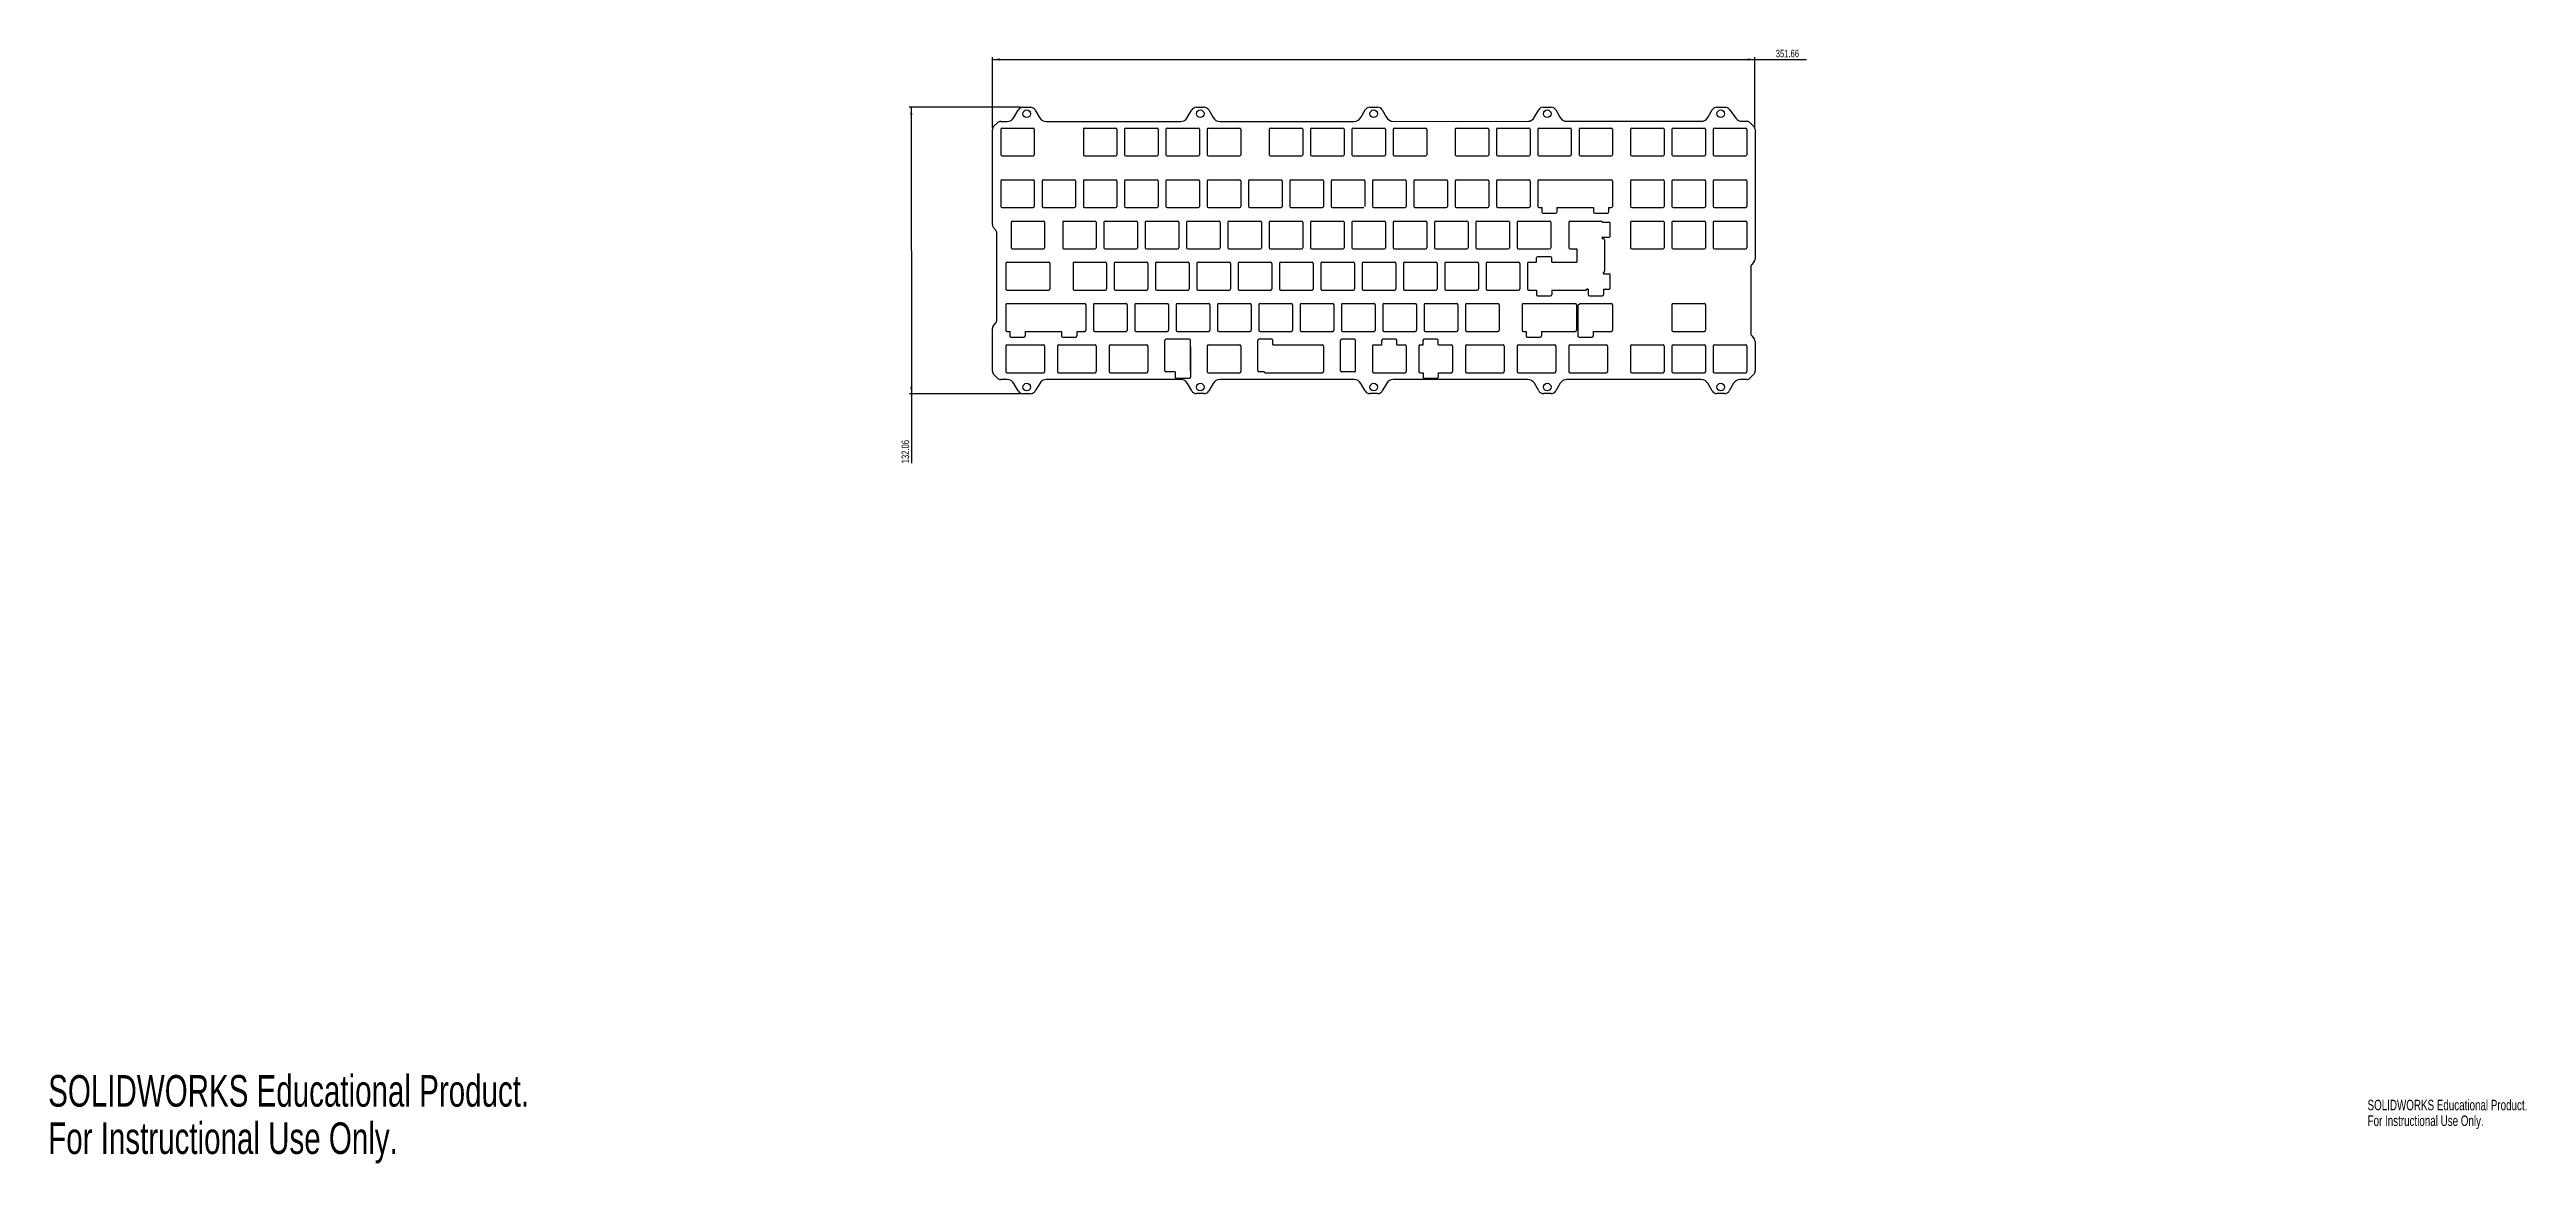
# Model space of a CAD drawing. Header units: millimetres. Extents: x 1 to 1143, y 0 to 513.
import ezdxf

# ---------------------------------------------------------------- set-up
doc = ezdxf.new("R2010")
doc.units = ezdxf.units.MM
doc.layers.add('SLD-0', color=179, linetype='Continuous')
doc.styles.add('SLDTEXTSTYLE0', font='TXT', dxfattribs={"width": 0.75})
doc.styles.add('SLDTEXTSTYLE1', font='TXT', dxfattribs={"width": 0.7})
doc.dimstyles.new('SLDDIMSTYLE0', dxfattribs={"dimtxt": 3.5, "dimasz": 3.302, "dimexe": 0, "dimexo": 0.0625, "dimgap": 0.875, "dimtad": 1, "dimrnd": 1e-09, "dimzin": 12, "dimdsep": 46, "dimtxsty": 'SLDTEXTSTYLE0', "dimsah": 1, "dimcen": 0.09, "dimadec": 0, "dimazin": 3, "dimtfac": 1, "dimtofl": 0, "dimtmove": 0, "dimatfit": 3, "dimfxl": 1, "dimfrac": 2, "dimtolj": 1, "dimtzin": 12, "dimarcsym": 0})

msp = doc.modelspace()

# ---------------------------------------------------------------- texts
at = {"color": 7, "linetype": 'Continuous', "char_height": 14.5493, "attachment_point": 1, "style": 'SLDTEXTSTYLE1'}
for s, insert in [('SOLIDWORKS Educational Product.', (0, 40.579)), ('For Instructional Use Only.', (0, 18.755))]:
    msp.add_mtext(s, dxfattribs=dict(at, insert=insert))
at = {"layer": 'SLD-0', "color": 7, "char_height": 4.83362, "attachment_point": 1, "style": 'SLDTEXTSTYLE1'}
for s, insert in [('SOLIDWORKS Educational Product.', (1069.494, 29.19)), ('For Instructional Use Only.', (1069.494, 21.939))]:
    msp.add_mtext(s, dxfattribs=dict(at, insert=insert))

# ---------------------------------------------------------------- blocks, each defined once
blk = doc.blocks.new('_D')
at = {"layer": 'SLD-0'}
for p, q in [((448.4, 486.9), (397, 486.9)), ((398, 486.9), (398.1, 354.8)), ((448.5, 354.8), (397.1, 354.8)), ((398.1, 354.8), (398.1, 322.7))]:
    blk.add_line(p, q, dxfattribs=at)
for points in [[(398, 486.9), (397.5, 483.5), (398.5, 483.5)], [(398.1, 354.8), (398.6, 358.1), (397.5, 358.1)]]:
    blk.add_solid(points, dxfattribs=at)
at = {"layer": 'SLD-0', "insert": (393.5, 322.7), "char_height": 3.5, "attachment_point": 1, "rotation": 90.0077, "style": 'SLDTEXTSTYLE0'}
blk.add_mtext('132.06', dxfattribs=at)
blk = doc.blocks.new('_D_1')
at = {"layer": 'SLD-0'}
for p, q in [((435.4, 477.5), (435.4, 509.9)), ((435.4, 508.9), (787, 508.9)), ((787, 477.6), (787, 509.9)), ((787, 508.9), (810.8, 508.9))]:
    blk.add_line(p, q, dxfattribs=at)
for points in [[(435.4, 508.9), (438.7, 508.4), (438.7, 509.4)], [(787, 508.9), (783.7, 509.4), (783.7, 508.4)]]:
    blk.add_solid(points, dxfattribs=at)
at = {"layer": 'SLD-0', "insert": (796.6, 513.4), "char_height": 3.5, "attachment_point": 1, "rotation": 0.0062, "style": 'SLDTEXTSTYLE0'}
blk.add_mtext('351.66', dxfattribs=at)

# ---------------------------------------------------------------- dimensions: what is measured, and where the dimension line sits
at = {"layer": 'SLD-0'}
for base, p1, p2, angle, picture, middle in [((787.043, 508.93), (435.383, 476.528), (787.046, 476.566), 0.006195, '_D_1', (803.667, 508.931)), ((398.057, 354.789), (449.445, 486.858), (449.463, 354.795), 270.007658, '_D', (398.06, 329.764))]:
    dim = msp.add_linear_dim(base=base, p1=p1, p2=p2, angle=angle, dimstyle='SLDDIMSTYLE0', dxfattribs=at)
    dim.commit()
    dim.dimension.update_dxf_attribs({"geometry": picture, "text_midpoint": middle, "dimtype": 160})

# ---------------------------------------------------------------- linework, layer by layer
at = {"layer": 'SLD-0', "color": 7, "linetype": 'Continuous'}
for p, q in [((435.969, 477.942), (437.797, 479.771)), ((439.211, 480.357), (442.229, 480.357)), ((445.26, 482.108), (447.28, 485.608)), ((449.445, 486.858), (452.981, 486.859)), ((455.146, 485.609), (457.168, 482.109)), ((460.199, 480.36), (522.229, 480.368)), ((525.26, 482.118), (527.281, 485.619)), ((529.445, 486.869), (532.981, 486.869)), ((535.147, 485.62), (537.168, 482.12)), ((540.199, 480.37), (602.23, 480.379)), ((605.26, 482.129), (607.281, 485.629)), ((609.446, 486.88), (612.982, 486.88)), ((615.147, 485.63), (617.168, 482.131)), ((620.199, 480.381), (682.23, 480.389)), ((685.261, 482.14), (687.281, 485.64)), ((689.446, 486.89), (692.982, 486.891)), ((695.147, 485.641), (697.168, 482.141)), ((700.2, 480.392), (762.23, 480.394)), ((765.261, 482.144), (767.282, 485.644)), ((769.447, 486.894), (773.203, 486.894)), ((775.212, 485.881), (778.222, 481.813)), ((781.036, 480.394), (783.218, 480.394)), ((784.632, 479.809), (786.46, 477.98)), ((435.389, 432.844), (435.383, 476.528)), ((439.222, 476.773), (439.222, 464.975)), ((439.222, 476.773), (439.222, 464.975)), ((439.722, 477.273), (454.22, 477.273)), ((439.722, 477.273), (454.22, 477.273)), ((454.72, 476.773), (454.72, 464.975)), ((454.72, 476.773), (454.72, 464.975)), ((477.317, 476.773), (477.317, 464.975)), ((477.317, 476.773), (477.317, 464.975)), ((477.817, 477.273), (492.315, 477.273)), ((477.817, 477.273), (492.315, 477.273)), ((492.815, 476.773), (492.815, 464.975)), ((492.815, 476.773), (492.815, 464.975)), ((496.365, 476.773), (496.365, 464.975)), ((496.365, 476.773), (496.365, 464.975)), ((496.864, 477.273), (511.363, 477.273)), ((496.864, 477.273), (511.363, 477.273)), ((511.863, 476.773), (511.863, 464.975)), ((511.863, 476.773), (511.863, 464.975)), ((515.412, 476.773), (515.412, 464.975)), ((515.412, 476.773), (515.412, 464.975)), ((515.912, 477.273), (530.41, 477.273)), ((515.912, 477.273), (530.41, 477.273)), ((530.91, 476.773), (530.91, 464.975)), ((530.91, 476.773), (530.91, 464.975)), ((534.46, 476.773), (534.46, 464.975)), ((534.46, 476.773), (534.46, 464.975)), ((534.96, 477.273), (549.458, 477.273)), ((534.96, 477.273), (549.458, 477.273)), ((549.958, 476.773), (549.958, 464.975)), ((549.958, 476.773), (549.958, 464.975)), ((563.031, 476.773), (563.031, 464.975)), ((563.031, 476.773), (563.031, 464.975)), ((563.531, 477.273), (578.029, 477.273)), ((563.531, 477.273), (578.029, 477.273)), ((578.529, 476.773), (578.529, 464.975)), ((578.529, 476.773), (578.529, 464.975)), ((582.079, 476.773), (582.079, 464.975)), ((582.079, 476.773), (582.079, 464.975)), ((582.579, 477.273), (597.077, 477.273)), ((582.579, 477.273), (597.077, 477.273)), ((597.577, 476.773), (597.577, 464.975)), ((597.577, 476.773), (597.577, 464.975)), ((601.126, 476.773), (601.126, 464.975)), ((601.126, 476.773), (601.126, 464.975)), ((601.626, 477.273), (616.125, 477.273)), ((601.626, 477.273), (616.125, 477.273)), ((616.624, 476.773), (616.624, 464.975)), ((616.624, 476.773), (616.624, 464.975)), ((620.174, 476.773), (620.174, 464.975)), ((620.174, 476.773), (620.174, 464.975)), ((620.674, 477.273), (635.172, 477.273)), ((620.674, 477.273), (635.172, 477.273)), ((635.672, 476.773), (635.672, 464.975)), ((635.672, 476.773), (635.672, 464.975)), ((648.745, 476.773), (648.745, 464.975)), ((648.745, 476.773), (648.745, 464.975)), ((649.245, 477.273), (663.744, 477.273)), ((649.245, 477.273), (663.744, 477.273)), ((664.244, 476.773), (664.244, 464.975)), ((664.244, 476.773), (664.244, 464.975)), ((667.793, 476.773), (667.793, 464.975)), ((667.793, 476.773), (667.793, 464.975)), ((668.293, 477.273), (682.791, 477.273)), ((668.293, 477.273), (682.791, 477.273)), ((683.291, 476.773), (683.291, 464.975)), ((683.291, 476.773), (683.291, 464.975)), ((686.841, 476.773), (686.841, 464.975)), ((686.841, 476.773), (686.841, 464.975)), ((687.341, 477.273), (701.839, 477.273)), ((687.341, 477.273), (701.839, 477.273)), ((702.339, 476.773), (702.339, 464.975)), ((702.339, 476.773), (702.339, 464.975)), ((705.888, 476.773), (705.888, 464.975)), ((705.888, 476.773), (705.888, 464.975)), ((706.388, 477.273), (720.886, 477.273)), ((706.388, 477.273), (720.886, 477.273)), ((721.386, 476.773), (721.386, 464.975)), ((721.386, 476.773), (721.386, 464.975)), ((729.698, 476.773), (729.698, 464.975)), ((729.698, 476.773), (729.698, 464.975)), ((730.198, 477.273), (744.696, 477.273)), ((730.198, 477.273), (744.696, 477.273)), ((745.196, 476.773), (745.196, 464.975)), ((745.196, 476.773), (745.196, 464.975)), ((748.745, 476.773), (748.745, 464.975)), ((748.745, 476.773), (748.745, 464.975)), ((749.245, 477.273), (763.744, 477.273)), ((749.245, 477.273), (763.744, 477.273)), ((764.244, 476.773), (764.244, 464.975)), ((764.244, 476.773), (764.244, 464.975)), ((767.793, 476.773), (767.793, 464.975)), ((767.793, 476.773), (767.793, 464.975)), ((768.293, 477.273), (782.791, 477.273)), ((768.293, 477.273), (782.791, 477.273)), ((783.291, 476.773), (783.291, 464.975)), ((783.291, 476.773), (783.291, 464.975)), ((787.046, 476.566), (787.046, 416.881)), ((439.722, 464.475), (454.22, 464.475)), ((439.722, 464.475), (454.22, 464.475)), ((477.817, 464.475), (492.315, 464.475)), ((477.817, 464.475), (492.315, 464.475)), ((496.864, 464.475), (511.363, 464.475)), ((496.864, 464.475), (511.363, 464.475)), ((515.912, 464.475), (530.41, 464.475)), ((515.912, 464.475), (530.41, 464.475)), ((534.96, 464.475), (549.458, 464.475)), ((534.96, 464.475), (549.458, 464.475)), ((563.531, 464.475), (578.029, 464.475)), ((563.531, 464.475), (578.029, 464.475)), ((582.579, 464.475), (597.077, 464.475)), ((582.579, 464.475), (597.077, 464.475)), ((601.626, 464.475), (616.125, 464.475)), ((601.626, 464.475), (616.125, 464.475)), ((620.674, 464.475), (635.172, 464.475)), ((620.674, 464.475), (635.172, 464.475)), ((649.245, 464.475), (663.744, 464.475)), ((649.245, 464.475), (663.744, 464.475)), ((668.293, 464.475), (682.791, 464.475)), ((668.293, 464.475), (682.791, 464.475)), ((687.341, 464.475), (701.839, 464.475)), ((687.341, 464.475), (701.839, 464.475)), ((706.388, 464.475), (720.886, 464.475)), ((706.388, 464.475), (720.886, 464.475)), ((730.198, 464.475), (744.696, 464.475)), ((730.198, 464.475), (744.696, 464.475)), ((749.245, 464.475), (763.744, 464.475)), ((749.245, 464.475), (763.744, 464.475)), ((768.293, 464.475), (782.791, 464.475)), ((768.293, 464.475), (782.791, 464.475)), ((439.222, 452.964), (439.222, 441.165)), ((439.222, 452.964), (439.222, 441.165)), ((439.222, 452.964), (439.222, 441.165)), ((439.722, 453.464), (454.22, 453.464)), ((439.722, 453.464), (454.22, 453.464)), ((439.722, 453.464), (454.22, 453.464)), ((454.72, 452.964), (454.72, 441.165)), ((454.72, 452.964), (454.72, 441.165)), ((454.72, 452.964), (454.72, 441.165)), ((458.269, 452.964), (458.269, 441.165)), ((458.269, 452.964), (458.269, 441.165)), ((458.269, 452.964), (458.269, 441.165)), ((458.769, 453.464), (473.267, 453.464)), ((458.769, 453.464), (473.267, 453.464)), ((458.769, 453.464), (473.267, 453.464)), ((473.767, 452.964), (473.767, 441.165)), ((473.767, 452.964), (473.767, 441.165)), ((473.767, 452.964), (473.767, 441.165)), ((477.317, 452.964), (477.317, 441.165)), ((477.317, 452.964), (477.317, 441.165)), ((477.317, 452.964), (477.317, 441.165)), ((477.817, 453.464), (492.315, 453.464)), ((477.817, 453.464), (492.315, 453.464)), ((477.817, 453.464), (492.315, 453.464)), ((492.815, 452.964), (492.815, 441.165)), ((492.815, 452.964), (492.815, 441.165)), ((492.815, 452.964), (492.815, 441.165)), ((496.365, 452.964), (496.365, 441.165)), ((496.365, 452.964), (496.365, 441.165)), ((496.365, 452.964), (496.365, 441.165)), ((496.864, 453.464), (511.363, 453.464)), ((496.864, 453.464), (511.363, 453.464)), ((496.864, 453.464), (511.363, 453.464)), ((511.863, 452.964), (511.863, 441.165)), ((511.863, 452.964), (511.863, 441.165)), ((511.863, 452.964), (511.863, 441.165)), ((515.412, 452.964), (515.412, 441.165)), ((515.412, 452.964), (515.412, 441.165)), ((515.412, 452.964), (515.412, 441.165)), ((515.912, 453.464), (530.41, 453.464)), ((515.912, 453.464), (530.41, 453.464)), ((515.912, 453.464), (530.41, 453.464)), ((530.91, 452.964), (530.91, 441.165)), ((530.91, 452.964), (530.91, 441.165)), ((530.91, 452.964), (530.91, 441.165)), ((534.46, 452.964), (534.46, 441.165)), ((534.46, 452.964), (534.46, 441.165)), ((534.46, 452.964), (534.46, 441.165)), ((534.96, 453.464), (549.458, 453.464)), ((534.96, 453.464), (549.458, 453.464)), ((534.96, 453.464), (549.458, 453.464)), ((549.958, 452.964), (549.958, 441.165)), ((549.958, 452.964), (549.958, 441.165)), ((549.958, 452.964), (549.958, 441.165)), ((553.507, 452.964), (553.507, 441.165)), ((553.507, 452.964), (553.507, 441.165)), ((553.507, 452.964), (553.507, 441.165)), ((554.007, 453.464), (568.506, 453.464)), ((554.007, 453.464), (568.506, 453.464)), ((554.007, 453.464), (568.506, 453.464)), ((569.005, 452.964), (569.005, 441.165)), ((569.005, 452.964), (569.005, 441.165)), ((569.005, 452.964), (569.005, 441.165)), ((572.555, 452.964), (572.555, 441.165)), ((572.555, 452.964), (572.555, 441.165)), ((572.555, 452.964), (572.555, 441.165)), ((573.055, 453.464), (587.553, 453.464)), ((573.055, 453.464), (587.553, 453.464)), ((573.055, 453.464), (587.553, 453.464)), ((588.053, 452.964), (588.053, 441.165)), ((588.053, 452.964), (588.053, 441.165)), ((588.053, 452.964), (588.053, 441.165)), ((591.603, 452.964), (591.603, 441.165)), ((591.603, 452.964), (591.603, 441.165)), ((591.603, 452.964), (591.603, 441.165)), ((592.103, 453.464), (606.601, 453.464)), ((592.103, 453.464), (606.601, 453.464)), ((592.103, 453.464), (606.601, 453.464)), ((607.101, 452.964), (607.101, 441.165)), ((607.101, 452.964), (607.101, 441.165)), ((607.101, 452.964), (607.101, 441.165)), ((610.65, 452.964), (610.65, 441.165)), ((610.65, 452.964), (610.65, 441.165)), ((610.65, 452.964), (610.65, 441.165)), ((611.15, 453.464), (625.648, 453.464)), ((611.15, 453.464), (625.648, 453.464)), ((611.15, 453.464), (625.648, 453.464)), ((626.148, 452.964), (626.148, 441.165)), ((626.148, 452.964), (626.148, 441.165)), ((626.148, 452.964), (626.148, 441.165)), ((629.698, 452.964), (629.698, 441.165)), ((629.698, 452.964), (629.698, 441.165)), ((629.698, 452.964), (629.698, 441.165)), ((630.198, 453.464), (644.696, 453.464)), ((630.198, 453.464), (644.696, 453.464)), ((630.198, 453.464), (644.696, 453.464)), ((645.196, 452.964), (645.196, 441.165)), ((645.196, 452.964), (645.196, 441.165)), ((645.196, 452.964), (645.196, 441.165)), ((648.745, 452.964), (648.745, 441.165)), ((648.745, 452.964), (648.745, 441.165)), ((648.745, 452.964), (648.745, 441.165)), ((649.245, 453.464), (663.744, 453.464)), ((649.245, 453.464), (663.744, 453.464)), ((649.245, 453.464), (663.744, 453.464)), ((664.244, 452.964), (664.244, 441.165)), ((664.244, 452.964), (664.244, 441.165)), ((664.244, 452.964), (664.244, 441.165)), ((667.793, 452.964), (667.793, 441.165)), ((667.793, 452.964), (667.793, 441.165)), ((667.793, 452.964), (667.793, 441.165)), ((668.293, 453.464), (682.791, 453.464)), ((668.293, 453.464), (682.791, 453.464)), ((668.293, 453.464), (682.791, 453.464)), ((683.291, 452.964), (683.291, 441.165)), ((683.291, 452.964), (683.291, 441.165)), ((683.291, 452.964), (683.291, 441.165)), ((686.841, 452.964), (686.841, 441.165)), ((687.341, 453.464), (701.839, 453.464)), ((696.864, 453.464), (711.363, 453.464)), ((696.864, 453.464), (711.363, 453.464)), ((706.388, 453.464), (720.886, 453.464)), ((721.386, 452.964), (721.386, 441.165)), ((729.698, 452.964), (729.698, 441.165)), ((729.698, 452.964), (729.698, 441.165)), ((729.698, 452.964), (729.698, 441.165)), ((730.198, 453.464), (744.696, 453.464)), ((730.198, 453.464), (744.696, 453.464)), ((730.198, 453.464), (744.696, 453.464)), ((745.196, 452.964), (745.196, 441.165)), ((745.196, 452.964), (745.196, 441.165)), ((745.196, 452.964), (745.196, 441.165)), ((748.745, 452.964), (748.745, 441.165)), ((748.745, 452.964), (748.745, 441.165)), ((748.745, 452.964), (748.745, 441.165)), ((749.245, 453.464), (763.744, 453.464)), ((749.245, 453.464), (763.744, 453.464)), ((749.245, 453.464), (763.744, 453.464)), ((764.244, 452.964), (764.244, 441.165)), ((764.244, 452.964), (764.244, 441.165)), ((764.244, 452.964), (764.244, 441.165)), ((767.793, 452.964), (767.793, 441.165)), ((767.793, 452.964), (767.793, 441.165)), ((767.793, 452.964), (767.793, 441.165)), ((768.293, 453.464), (782.791, 453.464)), ((768.293, 453.464), (782.791, 453.464)), ((768.293, 453.464), (782.791, 453.464)), ((783.291, 452.964), (783.291, 441.165)), ((783.291, 452.964), (783.291, 441.165)), ((783.291, 452.964), (783.291, 441.165)), ((439.722, 440.665), (454.22, 440.665)), ((439.722, 440.665), (454.22, 440.665)), ((439.722, 440.665), (454.22, 440.665)), ((444.484, 434.416), (458.982, 434.416)), ((444.484, 434.416), (458.982, 434.416)), ((444.484, 434.416), (458.982, 434.416)), ((458.769, 440.665), (473.267, 440.665)), ((458.769, 440.665), (473.267, 440.665)), ((458.769, 440.665), (473.267, 440.665)), ((468.293, 434.416), (482.791, 434.416)), ((468.293, 434.416), (482.791, 434.416)), ((468.293, 434.416), (482.791, 434.416)), ((477.817, 440.665), (492.315, 440.665)), ((477.817, 440.665), (492.315, 440.665)), ((477.817, 440.665), (492.315, 440.665)), ((487.341, 434.416), (501.839, 434.416)), ((487.341, 434.416), (501.839, 434.416)), ((487.341, 434.416), (501.839, 434.416)), ((496.864, 440.665), (511.363, 440.665)), ((496.864, 440.665), (511.363, 440.665)), ((496.864, 440.665), (511.363, 440.665)), ((506.388, 434.416), (520.886, 434.416)), ((506.388, 434.416), (520.886, 434.416)), ((506.388, 434.416), (520.886, 434.416)), ((515.912, 440.665), (530.41, 440.665)), ((515.912, 440.665), (530.41, 440.665)), ((515.912, 440.665), (530.41, 440.665)), ((525.436, 434.416), (539.934, 434.416)), ((525.436, 434.416), (539.934, 434.416)), ((525.436, 434.416), (539.934, 434.416)), ((534.96, 440.665), (549.458, 440.665)), ((534.96, 440.665), (549.458, 440.665)), ((534.96, 440.665), (549.458, 440.665)), ((544.484, 434.416), (558.982, 434.416)), ((544.484, 434.416), (558.982, 434.416)), ((544.484, 434.416), (558.982, 434.416)), ((554.007, 440.665), (568.506, 440.665)), ((554.007, 440.665), (568.506, 440.665)), ((554.007, 440.665), (568.506, 440.665)), ((563.531, 434.416), (578.029, 434.416)), ((563.531, 434.416), (578.029, 434.416)), ((563.531, 434.416), (578.029, 434.416)), ((573.055, 440.665), (587.553, 440.665)), ((573.055, 440.665), (587.553, 440.665)), ((573.055, 440.665), (587.553, 440.665)), ((582.579, 434.416), (597.077, 434.416)), ((582.579, 434.416), (597.077, 434.416)), ((582.579, 434.416), (597.077, 434.416)), ((592.103, 440.665), (606.601, 440.665)), ((592.103, 440.665), (606.601, 440.665)), ((592.103, 440.665), (606.601, 440.665)), ((601.626, 434.416), (616.125, 434.416)), ((601.626, 434.416), (616.125, 434.416)), ((601.626, 434.416), (616.125, 434.416)), ((611.15, 440.665), (625.648, 440.665)), ((611.15, 440.665), (625.648, 440.665)), ((611.15, 440.665), (625.648, 440.665)), ((620.674, 434.416), (635.172, 434.416)), ((620.674, 434.416), (635.172, 434.416)), ((620.674, 434.416), (635.172, 434.416)), ((630.198, 440.665), (644.696, 440.665)), ((630.198, 440.665), (644.696, 440.665)), ((630.198, 440.665), (644.696, 440.665)), ((639.722, 434.416), (654.22, 434.416)), ((639.722, 434.416), (654.22, 434.416)), ((639.722, 434.416), (654.22, 434.416)), ((649.245, 440.665), (663.744, 440.665)), ((649.245, 440.665), (663.744, 440.665)), ((649.245, 440.665), (663.744, 440.665)), ((658.769, 434.416), (673.267, 434.416)), ((658.769, 434.416), (673.267, 434.416)), ((658.769, 434.416), (673.267, 434.416)), ((668.293, 440.665), (682.791, 440.665)), ((668.293, 440.665), (682.791, 440.665)), ((668.293, 440.665), (682.791, 440.665)), ((677.817, 434.416), (692.315, 434.416)), ((677.817, 434.416), (692.315, 434.416)), ((677.817, 434.416), (692.315, 434.416)), ((687.341, 440.665), (688.677, 440.665)), ((688.677, 440.665), (688.677, 438.566)), ((688.677, 440.665), (688.677, 438.566)), ((689.177, 438.066), (695.177, 438.066)), ((689.177, 438.066), (695.177, 438.066)), ((695.677, 440.665), (695.677, 438.566)), ((695.677, 440.665), (695.677, 438.566)), ((695.677, 440.665), (701.839, 440.665)), ((696.864, 440.665), (711.363, 440.665)), ((696.864, 440.665), (711.363, 440.665)), ((701.626, 434.416), (716.125, 434.416)), ((701.626, 434.416), (716.125, 434.416)), ((706.388, 440.665), (712.551, 440.665)), ((712.551, 440.665), (712.551, 438.566)), ((712.551, 440.665), (712.551, 438.566)), ((713.05, 438.066), (719.05, 438.066)), ((713.05, 438.066), (719.05, 438.066)), ((719.55, 440.665), (719.55, 438.566)), ((719.55, 440.665), (719.55, 438.566)), ((719.55, 440.665), (720.886, 440.665)), ((730.198, 440.665), (744.696, 440.665)), ((730.198, 440.665), (744.696, 440.665)), ((730.198, 440.665), (744.696, 440.665)), ((730.198, 434.416), (744.696, 434.416)), ((730.198, 434.416), (744.696, 434.416)), ((730.198, 434.416), (744.696, 434.416)), ((749.245, 440.665), (763.744, 440.665)), ((749.245, 440.665), (763.744, 440.665)), ((749.245, 440.665), (763.744, 440.665)), ((749.245, 434.416), (763.744, 434.416)), ((749.245, 434.416), (763.744, 434.416)), ((749.245, 434.416), (763.744, 434.416)), ((768.293, 440.665), (782.791, 440.665)), ((768.293, 440.665), (782.791, 440.665)), ((768.293, 440.665), (782.791, 440.665)), ((768.293, 434.416), (782.791, 434.416)), ((768.293, 434.416), (782.791, 434.416)), ((768.293, 434.416), (782.791, 434.416)), ((436.929, 430.252), (435.805, 431.657)), ((437.395, 388.711), (437.389, 428.941)), ((443.984, 433.916), (443.984, 422.118)), ((443.984, 433.916), (443.984, 422.118)), ((443.984, 433.916), (443.984, 422.118)), ((459.482, 433.916), (459.482, 422.118)), ((459.482, 433.916), (459.482, 422.118)), ((459.482, 433.916), (459.482, 422.118)), ((467.793, 433.916), (467.793, 422.118)), ((467.793, 433.916), (467.793, 422.118)), ((467.793, 433.916), (467.793, 422.118)), ((483.291, 433.916), (483.291, 422.118)), ((483.291, 433.916), (483.291, 422.118)), ((483.291, 433.916), (483.291, 422.118)), ((486.841, 433.916), (486.841, 422.118)), ((486.841, 433.916), (486.841, 422.118)), ((486.841, 433.916), (486.841, 422.118)), ((502.339, 433.916), (502.339, 422.118)), ((502.339, 433.916), (502.339, 422.118)), ((502.339, 433.916), (502.339, 422.118)), ((505.888, 433.916), (505.888, 422.118)), ((505.888, 433.916), (505.888, 422.118)), ((505.888, 433.916), (505.888, 422.118)), ((521.386, 433.916), (521.386, 422.118)), ((521.386, 433.916), (521.386, 422.118)), ((521.386, 433.916), (521.386, 422.118)), ((524.936, 433.916), (524.936, 422.118)), ((524.936, 433.916), (524.936, 422.118)), ((524.936, 433.916), (524.936, 422.118)), ((540.434, 433.916), (540.434, 422.118)), ((540.434, 433.916), (540.434, 422.118)), ((540.434, 433.916), (540.434, 422.118)), ((543.984, 433.916), (543.984, 422.118)), ((543.984, 433.916), (543.984, 422.118)), ((543.984, 433.916), (543.984, 422.118)), ((559.482, 433.916), (559.482, 422.118)), ((559.482, 433.916), (559.482, 422.118)), ((559.482, 433.916), (559.482, 422.118)), ((563.031, 433.916), (563.031, 422.118)), ((563.031, 433.916), (563.031, 422.118)), ((563.031, 433.916), (563.031, 422.118)), ((578.529, 433.916), (578.529, 422.118)), ((578.529, 433.916), (578.529, 422.118)), ((578.529, 433.916), (578.529, 422.118)), ((582.079, 433.916), (582.079, 422.118)), ((582.079, 433.916), (582.079, 422.118)), ((582.079, 433.916), (582.079, 422.118)), ((597.577, 433.916), (597.577, 422.118)), ((597.577, 433.916), (597.577, 422.118)), ((597.577, 433.916), (597.577, 422.118)), ((601.126, 433.916), (601.126, 422.118)), ((601.126, 433.916), (601.126, 422.118)), ((601.126, 433.916), (601.126, 422.118)), ((616.624, 433.916), (616.624, 422.118)), ((616.624, 433.916), (616.624, 422.118)), ((616.624, 433.916), (616.624, 422.118)), ((620.174, 433.916), (620.174, 422.118)), ((620.174, 433.916), (620.174, 422.118)), ((620.174, 433.916), (620.174, 422.118)), ((635.672, 433.916), (635.672, 422.118)), ((635.672, 433.916), (635.672, 422.118)), ((635.672, 433.916), (635.672, 422.118)), ((639.222, 433.916), (639.222, 422.118)), ((639.222, 433.916), (639.222, 422.118)), ((639.222, 433.916), (639.222, 422.118)), ((654.72, 433.916), (654.72, 422.118)), ((654.72, 433.916), (654.72, 422.118)), ((654.72, 433.916), (654.72, 422.118)), ((658.269, 433.916), (658.269, 422.118)), ((658.269, 433.916), (658.269, 422.118)), ((658.269, 433.916), (658.269, 422.118)), ((673.767, 433.916), (673.767, 422.118)), ((673.767, 433.916), (673.767, 422.118)), ((673.767, 433.916), (673.767, 422.118)), ((677.317, 433.916), (677.317, 422.118)), ((677.317, 433.916), (677.317, 422.118)), ((677.317, 433.916), (677.317, 422.118)), ((692.815, 433.916), (692.815, 422.118)), ((692.815, 433.916), (692.815, 422.118)), ((692.815, 433.916), (692.815, 422.118)), ((701.126, 433.916), (701.126, 422.118)), ((701.126, 433.916), (701.126, 422.118)), ((716.624, 433.929), (719.755, 433.929)), ((716.756, 433.929), (716.624, 433.929)), ((716.625, 426.93), (716.625, 426.242)), ((716.625, 426.93), (716.625, 426.242)), ((716.625, 426.93), (719.755, 426.93)), ((716.756, 426.93), (716.625, 426.93)), ((717.156, 426.242), (716.625, 426.242)), ((717.156, 426.242), (716.625, 426.242)), ((717.656, 425.742), (717.656, 411.244)), ((717.656, 425.742), (717.656, 411.244)), ((720.255, 427.43), (720.255, 433.429)), ((729.698, 433.916), (729.698, 422.118)), ((729.698, 433.916), (729.698, 422.118)), ((729.698, 433.916), (729.698, 422.118)), ((745.196, 433.916), (745.196, 422.118)), ((745.196, 433.916), (745.196, 422.118)), ((745.196, 433.916), (745.196, 422.118)), ((748.745, 433.916), (748.745, 422.118)), ((748.745, 433.916), (748.745, 422.118)), ((748.745, 433.916), (748.745, 422.118)), ((764.244, 433.916), (764.244, 422.118)), ((764.244, 433.916), (764.244, 422.118)), ((764.244, 433.916), (764.244, 422.118)), ((767.793, 433.916), (767.793, 422.118)), ((767.793, 433.916), (767.793, 422.118)), ((767.793, 433.916), (767.793, 422.118)), ((783.291, 433.916), (783.291, 422.118)), ((783.291, 433.916), (783.291, 422.118)), ((783.291, 433.916), (783.291, 422.118)), ((441.603, 414.868), (441.603, 403.07)), ((442.103, 415.368), (456.601, 415.368)), ((444.484, 421.618), (458.982, 421.618)), ((444.484, 421.618), (458.982, 421.618)), ((444.484, 421.618), (458.982, 421.618)), ((446.864, 415.368), (461.363, 415.368)), ((446.864, 415.368), (461.363, 415.368)), ((461.863, 414.868), (461.863, 403.07)), ((461.863, 414.868), (461.863, 403.07)), ((468.293, 421.618), (482.791, 421.618)), ((468.293, 421.618), (482.791, 421.618)), ((468.293, 421.618), (482.791, 421.618)), ((472.555, 414.868), (472.555, 403.07)), ((472.555, 414.868), (472.555, 403.07)), ((472.555, 414.868), (472.555, 403.07)), ((473.055, 415.368), (487.553, 415.368)), ((473.055, 415.368), (487.553, 415.368)), ((473.055, 415.368), (487.553, 415.368)), ((487.341, 421.618), (501.839, 421.618)), ((487.341, 421.618), (501.839, 421.618)), ((487.341, 421.618), (501.839, 421.618)), ((488.053, 414.868), (488.053, 403.07)), ((488.053, 414.868), (488.053, 403.07)), ((488.053, 414.868), (488.053, 403.07)), ((491.603, 414.868), (491.603, 403.07)), ((491.603, 414.868), (491.603, 403.07)), ((491.603, 414.868), (491.603, 403.07)), ((492.103, 415.368), (506.601, 415.368)), ((492.103, 415.368), (506.601, 415.368)), ((492.103, 415.368), (506.601, 415.368)), ((506.388, 421.618), (520.886, 421.618)), ((506.388, 421.618), (520.886, 421.618)), ((506.388, 421.618), (520.886, 421.618)), ((507.101, 414.868), (507.101, 403.07)), ((507.101, 414.868), (507.101, 403.07)), ((507.101, 414.868), (507.101, 403.07)), ((510.65, 414.868), (510.65, 403.07)), ((510.65, 414.868), (510.65, 403.07)), ((510.65, 414.868), (510.65, 403.07)), ((511.15, 415.368), (525.648, 415.368)), ((511.15, 415.368), (525.648, 415.368)), ((511.15, 415.368), (525.648, 415.368)), ((525.436, 421.618), (539.934, 421.618)), ((525.436, 421.618), (539.934, 421.618)), ((525.436, 421.618), (539.934, 421.618)), ((526.148, 414.868), (526.148, 403.07)), ((526.148, 414.868), (526.148, 403.07)), ((526.148, 414.868), (526.148, 403.07)), ((529.698, 414.868), (529.698, 403.07)), ((529.698, 414.868), (529.698, 403.07)), ((529.698, 414.868), (529.698, 403.07)), ((530.198, 415.368), (544.696, 415.368)), ((530.198, 415.368), (544.696, 415.368)), ((530.198, 415.368), (544.696, 415.368)), ((544.484, 421.618), (558.982, 421.618)), ((544.484, 421.618), (558.982, 421.618)), ((544.484, 421.618), (558.982, 421.618)), ((545.196, 414.868), (545.196, 403.07)), ((545.196, 414.868), (545.196, 403.07)), ((545.196, 414.868), (545.196, 403.07)), ((548.745, 414.868), (548.745, 403.07)), ((548.745, 414.868), (548.745, 403.07)), ((548.745, 414.868), (548.745, 403.07)), ((549.245, 415.368), (563.744, 415.368)), ((549.245, 415.368), (563.744, 415.368)), ((549.245, 415.368), (563.744, 415.368)), ((563.531, 421.618), (578.029, 421.618)), ((563.531, 421.618), (578.029, 421.618)), ((563.531, 421.618), (578.029, 421.618)), ((564.244, 414.868), (564.244, 403.07)), ((564.244, 414.868), (564.244, 403.07)), ((564.244, 414.868), (564.244, 403.07)), ((567.793, 414.868), (567.793, 403.07)), ((567.793, 414.868), (567.793, 403.07)), ((567.793, 414.868), (567.793, 403.07)), ((568.293, 415.368), (582.791, 415.368)), ((568.293, 415.368), (582.791, 415.368)), ((568.293, 415.368), (582.791, 415.368)), ((582.579, 421.618), (597.077, 421.618)), ((582.579, 421.618), (597.077, 421.618)), ((582.579, 421.618), (597.077, 421.618)), ((583.291, 414.868), (583.291, 403.07)), ((583.291, 414.868), (583.291, 403.07)), ((583.291, 414.868), (583.291, 403.07)), ((586.841, 414.868), (586.841, 403.07)), ((586.841, 414.868), (586.841, 403.07)), ((586.841, 414.868), (586.841, 403.07)), ((587.341, 415.368), (601.839, 415.368)), ((587.341, 415.368), (601.839, 415.368)), ((587.341, 415.368), (601.839, 415.368)), ((601.626, 421.618), (616.125, 421.618)), ((601.626, 421.618), (616.125, 421.618)), ((601.626, 421.618), (616.125, 421.618)), ((602.339, 414.868), (602.339, 403.07)), ((602.339, 414.868), (602.339, 403.07)), ((602.339, 414.868), (602.339, 403.07)), ((605.888, 414.868), (605.888, 403.07)), ((605.888, 414.868), (605.888, 403.07)), ((605.888, 414.868), (605.888, 403.07)), ((606.388, 415.368), (620.886, 415.368)), ((606.388, 415.368), (620.886, 415.368)), ((606.388, 415.368), (620.886, 415.368)), ((620.674, 421.618), (635.172, 421.618)), ((620.674, 421.618), (635.172, 421.618)), ((620.674, 421.618), (635.172, 421.618)), ((621.386, 414.868), (621.386, 403.07)), ((621.386, 414.868), (621.386, 403.07)), ((621.386, 414.868), (621.386, 403.07)), ((624.936, 414.868), (624.936, 403.07)), ((624.936, 414.868), (624.936, 403.07)), ((624.936, 414.868), (624.936, 403.07)), ((625.436, 415.368), (639.934, 415.368)), ((625.436, 415.368), (639.934, 415.368)), ((625.436, 415.368), (639.934, 415.368)), ((639.722, 421.618), (654.22, 421.618)), ((639.722, 421.618), (654.22, 421.618)), ((639.722, 421.618), (654.22, 421.618)), ((640.434, 414.868), (640.434, 403.07)), ((640.434, 414.868), (640.434, 403.07)), ((640.434, 414.868), (640.434, 403.07)), ((643.984, 414.868), (643.984, 403.07)), ((643.984, 414.868), (643.984, 403.07)), ((643.984, 414.868), (643.984, 403.07)), ((644.484, 415.368), (658.982, 415.368)), ((644.484, 415.368), (658.982, 415.368)), ((644.484, 415.368), (658.982, 415.368)), ((658.769, 421.618), (673.267, 421.618)), ((658.769, 421.618), (673.267, 421.618)), ((658.769, 421.618), (673.267, 421.618)), ((659.482, 414.868), (659.482, 403.07)), ((659.482, 414.868), (659.482, 403.07)), ((659.482, 414.868), (659.482, 403.07)), ((663.031, 414.868), (663.031, 403.07)), ((663.031, 414.868), (663.031, 403.07)), ((663.031, 414.868), (663.031, 403.07)), ((663.531, 415.368), (678.029, 415.368)), ((663.531, 415.368), (678.029, 415.368)), ((663.531, 415.368), (678.029, 415.368)), ((677.817, 421.618), (692.315, 421.618)), ((677.817, 421.618), (692.315, 421.618)), ((677.817, 421.618), (692.315, 421.618)), ((678.529, 414.868), (678.529, 403.07)), ((678.529, 414.868), (678.529, 403.07)), ((678.529, 414.868), (678.529, 403.07)), ((682.079, 414.868), (682.079, 403.07)), ((682.579, 415.368), (686.297, 415.368)), ((686.297, 415.368), (686.297, 417.468)), ((692.796, 417.968), (686.796, 417.968)), ((693.296, 415.368), (693.296, 417.468)), ((693.296, 415.368), (697.077, 415.368)), ((694.484, 415.368), (704.857, 415.368)), ((694.484, 415.368), (704.857, 415.368)), ((701.626, 421.618), (704.857, 421.618)), ((701.626, 421.618), (704.857, 421.618)), ((704.857, 421.618), (704.857, 415.368)), ((704.857, 421.618), (704.857, 415.368)), ((730.198, 421.618), (744.696, 421.618)), ((730.198, 421.618), (744.696, 421.618)), ((730.198, 421.618), (744.696, 421.618)), ((749.245, 421.618), (763.744, 421.618)), ((749.245, 421.618), (763.744, 421.618)), ((749.245, 421.618), (763.744, 421.618)), ((768.293, 421.618), (782.791, 421.618)), ((768.293, 421.618), (782.791, 421.618)), ((768.293, 421.618), (782.791, 421.618)), ((785.049, 412.978), (785.049, 382.748)), ((786.63, 415.694), (785.506, 414.29)), ((442.103, 402.57), (456.601, 402.57)), ((446.864, 402.57), (461.363, 402.57)), ((446.864, 402.57), (461.363, 402.57)), ((473.055, 402.57), (487.553, 402.57)), ((473.055, 402.57), (487.553, 402.57)), ((473.055, 402.57), (487.553, 402.57)), ((492.103, 402.57), (506.601, 402.57)), ((492.103, 402.57), (506.601, 402.57)), ((492.103, 402.57), (506.601, 402.57)), ((511.15, 402.57), (525.648, 402.57)), ((511.15, 402.57), (525.648, 402.57)), ((511.15, 402.57), (525.648, 402.57)), ((530.198, 402.57), (544.696, 402.57)), ((530.198, 402.57), (544.696, 402.57)), ((530.198, 402.57), (544.696, 402.57)), ((549.245, 402.57), (563.744, 402.57)), ((549.245, 402.57), (563.744, 402.57)), ((549.245, 402.57), (563.744, 402.57)), ((568.293, 402.57), (582.791, 402.57)), ((568.293, 402.57), (582.791, 402.57)), ((568.293, 402.57), (582.791, 402.57)), ((587.341, 402.57), (601.839, 402.57)), ((587.341, 402.57), (601.839, 402.57)), ((587.341, 402.57), (601.839, 402.57)), ((606.388, 402.57), (620.886, 402.57)), ((606.388, 402.57), (620.886, 402.57)), ((606.388, 402.57), (620.886, 402.57)), ((625.436, 402.57), (639.934, 402.57)), ((625.436, 402.57), (639.934, 402.57)), ((625.436, 402.57), (639.934, 402.57)), ((644.484, 402.57), (658.982, 402.57)), ((644.484, 402.57), (658.982, 402.57)), ((644.484, 402.57), (658.982, 402.57)), ((663.531, 402.57), (678.029, 402.57)), ((663.531, 402.57), (678.029, 402.57)), ((663.531, 402.57), (678.029, 402.57)), ((682.579, 402.57), (686.297, 402.57)), ((686.297, 402.57), (686.297, 400.47)), ((686.796, 399.97), (692.796, 399.97)), ((693.296, 402.57), (693.296, 400.47)), ((693.296, 402.57), (697.077, 402.57)), ((694.484, 402.57), (708.982, 402.57)), ((694.484, 402.57), (708.982, 402.57)), ((709.481, 403.057), (710.17, 403.057)), ((710.17, 403.057), (709.481, 403.057)), ((710.17, 403.057), (710.17, 400.47)), ((710.669, 399.97), (716.669, 399.97)), ((717.169, 410.744), (717.169, 410.056)), ((717.169, 410.056), (717.169, 410.744)), ((717.169, 410.056), (719.755, 410.056)), ((717.169, 403.057), (717.169, 400.47)), ((717.169, 403.057), (719.755, 403.057)), ((720.255, 403.557), (720.255, 409.556)), ((441.603, 395.821), (441.603, 384.022)), ((442.103, 396.321), (456.601, 396.321)), ((451.626, 396.321), (466.125, 396.321)), ((451.626, 396.321), (466.125, 396.321)), ((463.531, 396.321), (478.029, 396.321)), ((478.529, 395.821), (478.529, 384.022)), ((482.079, 395.821), (482.079, 384.022)), ((482.079, 395.821), (482.079, 384.022)), ((482.079, 395.821), (482.079, 384.022)), ((482.579, 396.321), (497.077, 396.321)), ((482.579, 396.321), (497.077, 396.321)), ((482.579, 396.321), (497.077, 396.321)), ((497.577, 395.821), (497.577, 384.022)), ((497.577, 395.821), (497.577, 384.022)), ((497.577, 395.821), (497.577, 384.022)), ((501.126, 395.821), (501.126, 384.022)), ((501.126, 395.821), (501.126, 384.022)), ((501.126, 395.821), (501.126, 384.022)), ((501.626, 396.321), (516.125, 396.321)), ((501.626, 396.321), (516.125, 396.321)), ((501.626, 396.321), (516.125, 396.321)), ((516.624, 395.821), (516.624, 384.022)), ((516.624, 395.821), (516.624, 384.022)), ((516.624, 395.821), (516.624, 384.022)), ((520.174, 395.821), (520.174, 384.022)), ((520.174, 395.821), (520.174, 384.022)), ((520.174, 395.821), (520.174, 384.022)), ((520.674, 396.321), (535.172, 396.321)), ((520.674, 396.321), (535.172, 396.321)), ((520.674, 396.321), (535.172, 396.321)), ((535.672, 395.821), (535.672, 384.022)), ((535.672, 395.821), (535.672, 384.022)), ((535.672, 395.821), (535.672, 384.022)), ((539.222, 395.821), (539.222, 384.022)), ((539.222, 395.821), (539.222, 384.022)), ((539.222, 395.821), (539.222, 384.022)), ((539.722, 396.321), (554.22, 396.321)), ((539.722, 396.321), (554.22, 396.321)), ((539.722, 396.321), (554.22, 396.321)), ((554.72, 395.821), (554.72, 384.022)), ((554.72, 395.821), (554.72, 384.022)), ((554.72, 395.821), (554.72, 384.022)), ((558.269, 395.821), (558.269, 384.022)), ((558.269, 395.821), (558.269, 384.022)), ((558.269, 395.821), (558.269, 384.022)), ((558.769, 396.321), (573.267, 396.321)), ((558.769, 396.321), (573.267, 396.321)), ((558.769, 396.321), (573.267, 396.321)), ((573.767, 395.821), (573.767, 384.022)), ((573.767, 395.821), (573.767, 384.022)), ((573.767, 395.821), (573.767, 384.022)), ((577.317, 395.821), (577.317, 384.022)), ((577.317, 395.821), (577.317, 384.022)), ((577.317, 395.821), (577.317, 384.022)), ((577.817, 396.321), (592.315, 396.321)), ((577.817, 396.321), (592.315, 396.321)), ((577.817, 396.321), (592.315, 396.321)), ((592.815, 395.821), (592.815, 384.022)), ((592.815, 395.821), (592.815, 384.022)), ((592.815, 395.821), (592.815, 384.022)), ((596.365, 395.821), (596.365, 384.022)), ((596.365, 395.821), (596.365, 384.022)), ((596.365, 395.821), (596.365, 384.022)), ((596.864, 396.321), (611.363, 396.321)), ((596.864, 396.321), (611.363, 396.321)), ((596.864, 396.321), (611.363, 396.321)), ((611.863, 395.821), (611.863, 384.022)), ((611.863, 395.821), (611.863, 384.022)), ((611.863, 395.821), (611.863, 384.022)), ((615.412, 395.821), (615.412, 384.022)), ((615.412, 395.821), (615.412, 384.022)), ((615.412, 395.821), (615.412, 384.022)), ((615.912, 396.321), (630.41, 396.321)), ((615.912, 396.321), (630.41, 396.321)), ((615.912, 396.321), (630.41, 396.321)), ((630.91, 395.821), (630.91, 384.022)), ((630.91, 395.821), (630.91, 384.022)), ((630.91, 395.821), (630.91, 384.022)), ((634.46, 395.821), (634.46, 384.022)), ((634.46, 395.821), (634.46, 384.022)), ((634.46, 395.821), (634.46, 384.022)), ((634.96, 396.321), (649.458, 396.321)), ((634.96, 396.321), (649.458, 396.321)), ((634.96, 396.321), (649.458, 396.321)), ((649.958, 395.821), (649.958, 384.022)), ((649.958, 395.821), (649.958, 384.022)), ((649.958, 395.821), (649.958, 384.022)), ((653.507, 395.821), (653.507, 384.022)), ((653.507, 395.821), (653.507, 384.022)), ((653.507, 395.821), (653.507, 384.022)), ((654.007, 396.321), (668.506, 396.321)), ((654.007, 396.321), (668.506, 396.321)), ((654.007, 396.321), (668.506, 396.321)), ((669.005, 395.821), (669.005, 384.022)), ((669.005, 395.821), (669.005, 384.022)), ((669.005, 395.821), (669.005, 384.022)), ((679.698, 395.821), (679.698, 384.022)), ((680.198, 396.321), (694.696, 396.321)), ((689.722, 396.321), (704.22, 396.321)), ((689.722, 396.321), (704.22, 396.321)), ((704.72, 395.821), (704.72, 384.022)), ((704.72, 395.821), (704.72, 384.022)), ((705.408, 395.421), (705.408, 381.423)), ((705.408, 395.421), (705.408, 381.423)), ((706.388, 396.321), (720.886, 396.321)), ((721.386, 395.821), (721.386, 384.022)), ((748.745, 395.821), (748.745, 384.022)), ((748.745, 395.821), (748.745, 384.022)), ((748.745, 395.821), (748.745, 384.022)), ((749.245, 396.321), (763.744, 396.321)), ((749.245, 396.321), (763.744, 396.321)), ((749.245, 396.321), (763.744, 396.321)), ((764.244, 395.821), (764.244, 384.022)), ((764.244, 395.821), (764.244, 384.022)), ((764.244, 395.821), (764.244, 384.022)), ((435.398, 365.123), (435.395, 384.808)), ((435.812, 385.995), (436.935, 387.399)), ((442.103, 383.522), (443.439, 383.522)), ((442.103, 377.273), (456.601, 377.273)), ((443.439, 383.522), (443.439, 381.423)), ((443.439, 383.522), (443.439, 381.423)), ((443.939, 380.923), (449.939, 380.923)), ((443.939, 380.923), (449.939, 380.923)), ((444.484, 377.273), (458.982, 377.273)), ((444.484, 377.273), (458.982, 377.273)), ((450.439, 383.522), (450.439, 381.423)), ((450.439, 383.522), (450.439, 381.423)), ((450.439, 383.522), (456.601, 383.522)), ((451.626, 383.522), (466.125, 383.522)), ((451.626, 383.522), (466.125, 383.522)), ((463.531, 383.522), (467.312, 383.522)), ((465.912, 377.273), (480.41, 377.273)), ((467.312, 383.522), (467.312, 381.423)), ((467.312, 383.522), (467.312, 381.423)), ((467.812, 380.923), (473.812, 380.923)), ((467.812, 380.923), (473.812, 380.923)), ((468.293, 377.273), (482.791, 377.273)), ((474.312, 383.522), (474.312, 381.423)), ((474.312, 383.522), (474.312, 381.423)), ((474.312, 383.522), (478.029, 383.522)), ((482.579, 383.522), (497.077, 383.522)), ((482.579, 383.522), (497.077, 383.522)), ((482.579, 383.522), (497.077, 383.522)), ((489.722, 377.273), (504.22, 377.273)), ((492.103, 377.273), (506.601, 377.273)), ((492.103, 377.273), (506.601, 377.273)), ((501.626, 383.522), (516.125, 383.522)), ((501.626, 383.522), (516.125, 383.522)), ((501.626, 383.522), (516.125, 383.522)), ((514.906, 365.375), (514.906, 379.373)), ((521.405, 379.873), (515.406, 379.873)), ((526.161, 379.873), (520.162, 379.873)), ((520.674, 383.522), (535.172, 383.522)), ((520.674, 383.522), (535.172, 383.522)), ((520.674, 383.522), (535.172, 383.522)), ((526.661, 365.375), (526.661, 379.373)), ((534.96, 377.273), (549.458, 377.273)), ((539.722, 383.522), (554.22, 383.522)), ((539.722, 383.522), (554.22, 383.522)), ((539.722, 383.522), (554.22, 383.522)), ((557.757, 365.375), (557.757, 379.373)), ((564.256, 379.873), (558.257, 379.873)), ((558.769, 383.522), (573.267, 383.522)), ((558.769, 383.522), (573.267, 383.522)), ((558.769, 383.522), (573.267, 383.522)), ((564.756, 377.273), (564.756, 379.373)), ((564.756, 377.273), (575.648, 377.273)), ((573.055, 377.273), (587.553, 377.273)), ((573.055, 377.273), (587.553, 377.273)), ((577.817, 383.522), (592.315, 383.522)), ((577.817, 383.522), (592.315, 383.522)), ((577.817, 383.522), (592.315, 383.522)), ((595.852, 365.375), (595.852, 379.373)), ((602.351, 379.873), (596.352, 379.873)), ((596.864, 383.522), (611.363, 383.522)), ((596.864, 383.522), (611.363, 383.522)), ((596.864, 383.522), (611.363, 383.522)), ((602.851, 365.375), (602.851, 379.373)), ((611.15, 377.273), (614.893, 377.273)), ((614.893, 377.273), (614.893, 379.373)), ((621.393, 379.873), (615.393, 379.873)), ((615.912, 383.522), (630.41, 383.522)), ((615.912, 383.522), (630.41, 383.522)), ((615.912, 383.522), (630.41, 383.522)), ((621.893, 377.273), (621.893, 379.373)), ((621.893, 377.273), (625.648, 377.273)), ((632.579, 377.273), (633.947, 377.273)), ((633.947, 377.273), (633.947, 379.373)), ((640.447, 379.873), (634.447, 379.873)), ((634.96, 383.522), (649.458, 383.522)), ((634.96, 383.522), (649.458, 383.522)), ((634.96, 383.522), (649.458, 383.522)), ((640.946, 377.273), (640.946, 379.373)), ((640.946, 377.273), (647.077, 377.273)), ((654.007, 383.522), (668.506, 383.522)), ((654.007, 383.522), (668.506, 383.522)), ((654.007, 383.522), (668.506, 383.522)), ((654.007, 377.273), (668.506, 377.273)), ((654.007, 377.273), (668.506, 377.273)), ((656.388, 377.273), (670.886, 377.273)), ((677.817, 377.273), (692.315, 377.273)), ((680.198, 383.522), (681.535, 383.522)), ((680.198, 377.273), (694.696, 377.273)), ((681.535, 383.522), (681.535, 381.423)), ((681.535, 383.522), (681.535, 381.423)), ((682.035, 380.923), (688.034, 380.923)), ((682.035, 380.923), (688.034, 380.923)), ((688.534, 383.522), (688.534, 381.423)), ((688.534, 383.522), (688.534, 381.423)), ((688.534, 383.522), (694.696, 383.522)), ((689.722, 383.522), (704.22, 383.522)), ((689.722, 383.522), (704.22, 383.522)), ((701.626, 377.273), (716.125, 377.273)), ((701.626, 377.273), (716.125, 377.273)), ((704.007, 377.273), (718.506, 377.273)), ((705.908, 380.923), (711.907, 380.923)), ((705.908, 380.923), (711.907, 380.923)), ((712.407, 383.522), (720.886, 383.522)), ((712.407, 383.522), (712.407, 381.423)), ((712.407, 383.522), (712.407, 381.423)), ((730.198, 377.273), (744.696, 377.273)), ((730.198, 377.273), (744.696, 377.273)), ((730.198, 377.273), (744.696, 377.273)), ((749.245, 383.522), (763.744, 383.522)), ((749.245, 383.522), (763.744, 383.522)), ((749.245, 383.522), (763.744, 383.522)), ((749.245, 377.273), (763.744, 377.273)), ((749.245, 377.273), (763.744, 377.273)), ((749.245, 377.273), (763.744, 377.273)), ((768.293, 377.273), (782.791, 377.273)), ((768.293, 377.273), (782.791, 377.273)), ((768.293, 377.273), (782.791, 377.273)), ((785.522, 381.445), (786.646, 380.041)), ((787.062, 378.854), (787.064, 365.169)), ((441.603, 376.773), (441.603, 364.975)), ((459.482, 376.773), (459.482, 364.975)), ((459.482, 376.773), (459.482, 364.975)), ((465.412, 376.773), (465.412, 364.975)), ((483.291, 376.773), (483.291, 364.975)), ((489.222, 376.773), (489.222, 364.975)), ((507.101, 376.773), (507.101, 364.975)), ((507.101, 376.773), (507.101, 364.975)), ((526.661, 376.373), (526.661, 362.375)), ((534.46, 376.773), (534.46, 364.975)), ((549.958, 376.773), (549.958, 364.975)), ((588.053, 376.773), (588.053, 364.975)), ((588.053, 376.773), (588.053, 364.975)), ((610.65, 376.773), (610.65, 364.975)), ((626.148, 376.773), (626.148, 364.975)), ((632.079, 376.773), (632.079, 364.975)), ((647.577, 376.773), (647.577, 364.975)), ((653.507, 376.773), (653.507, 364.975)), ((653.507, 376.773), (653.507, 364.975)), ((671.386, 376.773), (671.386, 364.975)), ((677.317, 376.773), (677.317, 364.975)), ((695.196, 376.773), (695.196, 364.975)), ((701.126, 376.773), (701.126, 364.975)), ((701.126, 376.773), (701.126, 364.975)), ((719.005, 376.773), (719.005, 364.975)), ((729.698, 376.773), (729.698, 364.975)), ((729.698, 376.773), (729.698, 364.975)), ((729.698, 376.773), (729.698, 364.975)), ((745.196, 376.773), (745.196, 364.975)), ((745.196, 376.773), (745.196, 364.975)), ((745.196, 376.773), (745.196, 364.975)), ((748.745, 376.773), (748.745, 364.975)), ((748.745, 376.773), (748.745, 364.975)), ((748.745, 376.773), (748.745, 364.975)), ((764.244, 376.773), (764.244, 364.975)), ((764.244, 376.773), (764.244, 364.975)), ((764.244, 376.773), (764.244, 364.975)), ((767.793, 376.773), (767.793, 364.975)), ((767.793, 376.773), (767.793, 364.975)), ((767.793, 376.773), (767.793, 364.975)), ((783.291, 376.773), (783.291, 364.975)), ((783.291, 376.773), (783.291, 364.975)), ((783.291, 376.773), (783.291, 364.975)), ((437.813, 361.881), (435.984, 363.709)), ((442.244, 361.296), (439.227, 361.295)), ((442.103, 364.475), (456.601, 364.475)), ((444.484, 364.475), (458.982, 364.475)), ((444.484, 364.475), (458.982, 364.475)), ((447.298, 356.045), (445.276, 359.546)), ((452.999, 354.796), (449.463, 354.795)), ((457.185, 359.548), (455.164, 356.046)), ((522.247, 361.306), (460.215, 361.298)), ((465.912, 364.475), (480.41, 364.475)), ((468.293, 364.475), (482.791, 364.475)), ((489.722, 364.475), (504.22, 364.475)), ((492.103, 364.475), (506.601, 364.475)), ((492.103, 364.475), (506.601, 364.475)), ((519.662, 364.875), (515.406, 364.875)), ((519.662, 364.875), (519.662, 362.375)), ((520.162, 361.875), (526.161, 361.875)), ((527.3, 356.056), (525.279, 359.557)), ((533.002, 354.807), (529.466, 354.806)), ((534.96, 364.475), (549.458, 364.475)), ((537.187, 359.557), (535.166, 356.057)), ((602.247, 361.317), (540.218, 361.308)), ((560.66, 364.875), (558.257, 364.875)), ((561.15, 364.475), (575.648, 364.475)), ((573.055, 364.475), (587.553, 364.475)), ((573.055, 364.475), (587.553, 364.475)), ((602.351, 364.875), (596.352, 364.875)), ((607.301, 356.067), (605.279, 359.567)), ((613.002, 354.817), (609.466, 354.817)), ((611.15, 364.475), (625.648, 364.475)), ((617.187, 359.568), (615.167, 356.068)), ((682.248, 361.328), (620.218, 361.318)), ((632.579, 364.475), (633.947, 364.475)), ((633.947, 364.475), (633.947, 362.375)), ((634.447, 361.875), (640.447, 361.875)), ((640.946, 364.475), (640.946, 362.375)), ((640.946, 364.475), (647.077, 364.475)), ((654.007, 364.475), (668.506, 364.475)), ((654.007, 364.475), (668.506, 364.475)), ((656.388, 364.475), (670.886, 364.475)), ((677.817, 364.475), (692.315, 364.475)), ((680.198, 364.475), (694.696, 364.475)), ((687.301, 356.077), (685.279, 359.578)), ((693.002, 354.828), (689.466, 354.828)), ((697.187, 359.579), (695.167, 356.078)), ((762.249, 361.337), (700.218, 361.329)), ((701.626, 364.475), (716.125, 364.475)), ((701.626, 364.475), (716.125, 364.475)), ((704.007, 364.475), (718.506, 364.475)), ((730.198, 364.475), (744.696, 364.475)), ((730.198, 364.475), (744.696, 364.475)), ((730.198, 364.475), (744.696, 364.475)), ((749.245, 364.475), (763.744, 364.475)), ((749.245, 364.475), (763.744, 364.475)), ((749.245, 364.475), (763.744, 364.475)), ((767.301, 356.088), (765.28, 359.588)), ((768.293, 364.475), (782.791, 364.475)), ((768.293, 364.475), (782.791, 364.475)), ((768.293, 364.475), (782.791, 364.475)), ((773.002, 354.839), (769.466, 354.838)), ((777.187, 359.589), (775.167, 356.089)), ((783.236, 361.34), (780.218, 361.34)), ((786.478, 363.755), (784.65, 361.926))]:
    msp.add_line(p, q, dxfattribs=at)
for centre in [(451.217, 483.894), (531.217, 483.894), (611.217, 483.894), (691.217, 483.894), (771.218, 483.894), (451.217, 357.834), (531.217, 357.834), (611.217, 357.834), (691.217, 357.834), (771.218, 357.834)]:
    msp.add_circle(centre, 1.75, dxfattribs=at)
for centre, radius, start, end in [((439.211, 478.357), 2, 90.007658, 135.007658), ((442.229, 483.857), 3.5, 270.007658, 330.007658), ((449.446, 484.358), 2.5, 90.007658, 150.007658), ((452.981, 484.359), 2.5, 30.007658, 90.007658), ((460.198, 483.86), 3.5, 210.007658, 270.007658), ((522.229, 483.868), 3.5, 270.007658, 330.007658), ((529.446, 484.369), 2.5, 90.007658, 150.007658), ((532.982, 484.369), 2.5, 30.007658, 90.007658), ((540.199, 483.87), 3.5, 210.007658, 270.007658), ((602.229, 483.879), 3.5, 270.007658, 330.007658), ((609.446, 484.38), 2.5, 90.007658, 150.007658), ((612.982, 484.38), 2.5, 30.007658, 90.007658), ((620.199, 483.881), 3.5, 210.007658, 270.007658), ((682.229, 483.889), 3.5, 270.007658, 330.007658), ((689.446, 484.39), 2.5, 90.007658, 150.007658), ((692.982, 484.391), 2.5, 30.007658, 90.007658), ((700.199, 483.892), 3.5, 210.007658, 270.007658), ((762.23, 483.894), 3.5, 270, 330), ((769.447, 484.394), 2.5, 90, 150), ((773.203, 484.394), 2.5, 36.492614, 90), ((781.036, 483.894), 3.5, 216.492614, 270), ((783.218, 478.394), 2, 45, 90), ((437.383, 476.528), 2, 135.007658, 180.007658), ((439.722, 476.773), 0.5, 90, 180), ((439.722, 476.773), 0.5, 90, 180), ((454.22, 476.773), 0.5, 0, 90), ((454.22, 476.773), 0.5, 0, 90), ((477.817, 476.773), 0.5, 90, 180), ((477.817, 476.773), 0.5, 90, 180), ((492.315, 476.773), 0.5, 0, 90), ((492.315, 476.773), 0.5, 0, 90), ((496.864, 476.773), 0.5, 90, 180), ((496.864, 476.773), 0.5, 90, 180), ((511.363, 476.773), 0.5, 0, 90), ((511.363, 476.773), 0.5, 0, 90), ((515.912, 476.773), 0.5, 90, 180), ((515.912, 476.773), 0.5, 90, 180), ((530.41, 476.773), 0.5, 0, 90), ((530.41, 476.773), 0.5, 0, 90), ((534.96, 476.773), 0.5, 90, 180), ((534.96, 476.773), 0.5, 90, 180), ((549.458, 476.773), 0.5, 0, 90), ((549.458, 476.773), 0.5, 0, 90), ((563.531, 476.773), 0.5, 90, 180), ((563.531, 476.773), 0.5, 90, 180), ((578.029, 476.773), 0.5, 0, 90), ((578.029, 476.773), 0.5, 0, 90), ((582.579, 476.773), 0.5, 90, 180), ((582.579, 476.773), 0.5, 90, 180), ((597.077, 476.773), 0.5, 0, 90), ((597.077, 476.773), 0.5, 0, 90), ((601.626, 476.773), 0.5, 90, 180), ((601.626, 476.773), 0.5, 90, 180), ((616.125, 476.773), 0.5, 0, 90), ((616.125, 476.773), 0.5, 0, 90), ((620.674, 476.773), 0.5, 90, 180), ((620.674, 476.773), 0.5, 90, 180), ((635.172, 476.773), 0.5, 0, 90), ((635.172, 476.773), 0.5, 0, 90), ((649.245, 476.773), 0.5, 90, 180), ((649.245, 476.773), 0.5, 90, 180), ((663.744, 476.773), 0.5, 0, 90), ((663.744, 476.773), 0.5, 0, 90), ((668.293, 476.773), 0.5, 90, 180), ((668.293, 476.773), 0.5, 90, 180), ((682.791, 476.773), 0.5, 0, 90), ((682.791, 476.773), 0.5, 0, 90), ((687.341, 476.773), 0.5, 90, 180), ((687.341, 476.773), 0.5, 90, 180), ((701.839, 476.773), 0.5, 0, 90), ((701.839, 476.773), 0.5, 0, 90), ((706.388, 476.773), 0.5, 90, 180), ((706.388, 476.773), 0.5, 90, 180), ((720.886, 476.773), 0.5, 0, 90), ((720.886, 476.773), 0.5, 0, 90), ((730.198, 476.773), 0.5, 90, 180), ((730.198, 476.773), 0.5, 90, 180), ((744.696, 476.773), 0.5, 0, 90), ((744.696, 476.773), 0.5, 0, 90), ((749.245, 476.773), 0.5, 90, 180), ((749.245, 476.773), 0.5, 90, 180), ((763.744, 476.773), 0.5, 0, 90), ((763.744, 476.773), 0.5, 0, 90), ((768.293, 476.773), 0.5, 90, 180), ((768.293, 476.773), 0.5, 90, 180), ((782.791, 476.773), 0.5, 0, 90), ((782.791, 476.773), 0.5, 0, 90), ((785.046, 476.566), 2, 0, 45), ((439.722, 464.975), 0.5, 180, 270), ((439.722, 464.975), 0.5, 180, 270), ((454.22, 464.975), 0.5, 270, 0), ((454.22, 464.975), 0.5, 270, 0), ((477.817, 464.975), 0.5, 180, 270), ((477.817, 464.975), 0.5, 180, 270), ((492.315, 464.975), 0.5, 270, 0), ((492.315, 464.975), 0.5, 270, 0), ((496.864, 464.975), 0.5, 180, 270), ((496.864, 464.975), 0.5, 180, 270), ((511.363, 464.975), 0.5, 270, 0), ((511.363, 464.975), 0.5, 270, 0), ((515.912, 464.975), 0.5, 180, 270), ((515.912, 464.975), 0.5, 180, 270), ((530.41, 464.975), 0.5, 270, 0), ((530.41, 464.975), 0.5, 270, 0), ((534.96, 464.975), 0.5, 180, 270), ((534.96, 464.975), 0.5, 180, 270), ((549.458, 464.975), 0.5, 270, 0), ((549.458, 464.975), 0.5, 270, 0), ((563.531, 464.975), 0.5, 180, 270), ((563.531, 464.975), 0.5, 180, 270), ((578.029, 464.975), 0.5, 270, 0), ((578.029, 464.975), 0.5, 270, 0), ((582.579, 464.975), 0.5, 180, 270), ((582.579, 464.975), 0.5, 180, 270), ((597.077, 464.975), 0.5, 270, 0), ((597.077, 464.975), 0.5, 270, 0), ((601.626, 464.975), 0.5, 180, 270), ((601.626, 464.975), 0.5, 180, 270), ((616.125, 464.975), 0.5, 270, 0), ((616.125, 464.975), 0.5, 270, 0), ((620.674, 464.975), 0.5, 180, 270), ((620.674, 464.975), 0.5, 180, 270), ((635.172, 464.975), 0.5, 270, 0), ((635.172, 464.975), 0.5, 270, 0), ((649.245, 464.975), 0.5, 180, 270), ((649.245, 464.975), 0.5, 180, 270), ((663.744, 464.975), 0.5, 270, 0), ((663.744, 464.975), 0.5, 270, 0), ((668.293, 464.975), 0.5, 180, 270), ((668.293, 464.975), 0.5, 180, 270), ((682.791, 464.975), 0.5, 270, 0), ((682.791, 464.975), 0.5, 270, 0), ((687.341, 464.975), 0.5, 180, 270), ((687.341, 464.975), 0.5, 180, 270), ((701.839, 464.975), 0.5, 270, 0), ((701.839, 464.975), 0.5, 270, 0), ((706.388, 464.975), 0.5, 180, 270), ((706.388, 464.975), 0.5, 180, 270), ((720.886, 464.975), 0.5, 270, 0), ((720.886, 464.975), 0.5, 270, 0), ((730.198, 464.975), 0.5, 180, 270), ((730.198, 464.975), 0.5, 180, 270), ((744.696, 464.975), 0.5, 270, 0), ((744.696, 464.975), 0.5, 270, 0), ((749.245, 464.975), 0.5, 180, 270), ((749.245, 464.975), 0.5, 180, 270), ((763.744, 464.975), 0.5, 270, 0), ((763.744, 464.975), 0.5, 270, 0), ((768.293, 464.975), 0.5, 180, 270), ((768.293, 464.975), 0.5, 180, 270), ((782.791, 464.975), 0.5, 270, 0), ((782.791, 464.975), 0.5, 270, 0), ((439.722, 452.964), 0.5, 90, 180), ((439.722, 452.964), 0.5, 90, 180), ((439.722, 452.964), 0.5, 90, 180), ((454.22, 452.964), 0.5, 0, 90), ((454.22, 452.964), 0.5, 0, 90), ((454.22, 452.964), 0.5, 0, 90), ((458.769, 452.964), 0.5, 90, 180), ((458.769, 452.964), 0.5, 90, 180), ((458.769, 452.964), 0.5, 90, 180), ((473.267, 452.964), 0.5, 0, 90), ((473.267, 452.964), 0.5, 0, 90), ((473.267, 452.964), 0.5, 0, 90), ((477.817, 452.964), 0.5, 90, 180), ((477.817, 452.964), 0.5, 90, 180), ((477.817, 452.964), 0.5, 90, 180), ((492.315, 452.964), 0.5, 0, 90), ((492.315, 452.964), 0.5, 0, 90), ((492.315, 452.964), 0.5, 0, 90), ((496.864, 452.964), 0.5, 90, 180), ((496.864, 452.964), 0.5, 90, 180), ((496.864, 452.964), 0.5, 90, 180), ((511.363, 452.964), 0.5, 0, 90), ((511.363, 452.964), 0.5, 0, 90), ((511.363, 452.964), 0.5, 0, 90), ((515.912, 452.964), 0.5, 90, 180), ((515.912, 452.964), 0.5, 90, 180), ((515.912, 452.964), 0.5, 90, 180), ((530.41, 452.964), 0.5, 0, 90), ((530.41, 452.964), 0.5, 0, 90), ((530.41, 452.964), 0.5, 0, 90), ((534.96, 452.964), 0.5, 90, 180), ((534.96, 452.964), 0.5, 90, 180), ((534.96, 452.964), 0.5, 90, 180), ((549.458, 452.964), 0.5, 0, 90), ((549.458, 452.964), 0.5, 0, 90), ((549.458, 452.964), 0.5, 0, 90), ((554.007, 452.964), 0.5, 90, 180), ((554.007, 452.964), 0.5, 90, 180), ((554.007, 452.964), 0.5, 90, 180), ((568.506, 452.964), 0.5, 0, 90), ((568.506, 452.964), 0.5, 0, 90), ((568.506, 452.964), 0.5, 0, 90), ((573.055, 452.964), 0.5, 90, 180), ((573.055, 452.964), 0.5, 90, 180), ((573.055, 452.964), 0.5, 90, 180), ((587.553, 452.964), 0.5, 0, 90), ((587.553, 452.964), 0.5, 0, 90), ((587.553, 452.964), 0.5, 0, 90), ((592.103, 452.964), 0.5, 90, 180), ((592.103, 452.964), 0.5, 90, 180), ((592.103, 452.964), 0.5, 90, 180), ((606.601, 452.964), 0.5, 0, 90), ((606.601, 452.964), 0.5, 0, 90), ((606.601, 452.964), 0.5, 0, 90), ((611.15, 452.964), 0.5, 90, 180), ((611.15, 452.964), 0.5, 90, 180), ((611.15, 452.964), 0.5, 90, 180), ((625.648, 452.964), 0.5, 0, 90), ((625.648, 452.964), 0.5, 0, 90), ((625.648, 452.964), 0.5, 0, 90), ((630.198, 452.964), 0.5, 90, 180), ((630.198, 452.964), 0.5, 90, 180), ((630.198, 452.964), 0.5, 90, 180), ((644.696, 452.964), 0.5, 0, 90), ((644.696, 452.964), 0.5, 0, 90), ((644.696, 452.964), 0.5, 0, 90), ((649.245, 452.964), 0.5, 90, 180), ((649.245, 452.964), 0.5, 90, 180), ((649.245, 452.964), 0.5, 90, 180), ((663.744, 452.964), 0.5, 0, 90), ((663.744, 452.964), 0.5, 0, 90), ((663.744, 452.964), 0.5, 0, 90), ((668.293, 452.964), 0.5, 90, 180), ((668.293, 452.964), 0.5, 90, 180), ((668.293, 452.964), 0.5, 90, 180), ((682.791, 452.964), 0.5, 0, 90), ((682.791, 452.964), 0.5, 0, 90), ((682.791, 452.964), 0.5, 0, 90), ((687.341, 452.964), 0.5, 90, 180), ((720.886, 452.964), 0.5, 0, 90), ((730.198, 452.964), 0.5, 90, 180), ((730.198, 452.964), 0.5, 90, 180), ((730.198, 452.964), 0.5, 90, 180), ((744.696, 452.964), 0.5, 0, 90), ((744.696, 452.964), 0.5, 0, 90), ((744.696, 452.964), 0.5, 0, 90), ((749.245, 452.964), 0.5, 90, 180), ((749.245, 452.964), 0.5, 90, 180), ((749.245, 452.964), 0.5, 90, 180), ((763.744, 452.964), 0.5, 0, 90), ((763.744, 452.964), 0.5, 0, 90), ((763.744, 452.964), 0.5, 0, 90), ((768.293, 452.964), 0.5, 90, 180), ((768.293, 452.964), 0.5, 90, 180), ((768.293, 452.964), 0.5, 90, 180), ((782.791, 452.964), 0.5, 0, 90), ((782.791, 452.964), 0.5, 0, 90), ((782.791, 452.964), 0.5, 0, 90), ((439.722, 441.165), 0.5, 180, 270), ((439.722, 441.165), 0.5, 180, 270), ((439.722, 441.165), 0.5, 180, 270), ((444.484, 433.916), 0.5, 90, 180), ((444.484, 433.916), 0.5, 90, 180), ((444.484, 433.916), 0.5, 90, 180), ((454.22, 441.165), 0.5, 270, 0), ((454.22, 441.165), 0.5, 270, 0), ((454.22, 441.165), 0.5, 270, 0), ((458.769, 441.165), 0.5, 180, 270), ((458.769, 441.165), 0.5, 180, 270), ((458.769, 441.165), 0.5, 180, 270), ((458.982, 433.916), 0.5, 0, 90), ((458.982, 433.916), 0.5, 0, 90), ((458.982, 433.916), 0.5, 0, 90), ((468.293, 433.916), 0.5, 90, 180), ((468.293, 433.916), 0.5, 90, 180), ((468.293, 433.916), 0.5, 90, 180), ((473.267, 441.165), 0.5, 270, 0), ((473.267, 441.165), 0.5, 270, 0), ((473.267, 441.165), 0.5, 270, 0), ((477.817, 441.165), 0.5, 180, 270), ((477.817, 441.165), 0.5, 180, 270), ((477.817, 441.165), 0.5, 180, 270), ((482.791, 433.916), 0.5, 0, 90), ((482.791, 433.916), 0.5, 0, 90), ((482.791, 433.916), 0.5, 0, 90), ((487.341, 433.916), 0.5, 90, 180), ((487.341, 433.916), 0.5, 90, 180), ((487.341, 433.916), 0.5, 90, 180), ((492.315, 441.165), 0.5, 270, 0), ((492.315, 441.165), 0.5, 270, 0), ((492.315, 441.165), 0.5, 270, 0), ((496.864, 441.165), 0.5, 180, 270), ((496.864, 441.165), 0.5, 180, 270), ((496.864, 441.165), 0.5, 180, 270), ((501.839, 433.916), 0.5, 0, 90), ((501.839, 433.916), 0.5, 0, 90), ((501.839, 433.916), 0.5, 0, 90), ((506.388, 433.916), 0.5, 90, 180), ((506.388, 433.916), 0.5, 90, 180), ((506.388, 433.916), 0.5, 90, 180), ((511.363, 441.165), 0.5, 270, 0), ((511.363, 441.165), 0.5, 270, 0), ((511.363, 441.165), 0.5, 270, 0), ((515.912, 441.165), 0.5, 180, 270), ((515.912, 441.165), 0.5, 180, 270), ((515.912, 441.165), 0.5, 180, 270), ((520.886, 433.916), 0.5, 0, 90), ((520.886, 433.916), 0.5, 0, 90), ((520.886, 433.916), 0.5, 0, 90), ((525.436, 433.916), 0.5, 90, 180), ((525.436, 433.916), 0.5, 90, 180), ((525.436, 433.916), 0.5, 90, 180), ((530.41, 441.165), 0.5, 270, 0), ((530.41, 441.165), 0.5, 270, 0), ((530.41, 441.165), 0.5, 270, 0), ((534.96, 441.165), 0.5, 180, 270), ((534.96, 441.165), 0.5, 180, 270), ((534.96, 441.165), 0.5, 180, 270), ((539.934, 433.916), 0.5, 0, 90), ((539.934, 433.916), 0.5, 0, 90), ((539.934, 433.916), 0.5, 0, 90), ((544.484, 433.916), 0.5, 90, 180), ((544.484, 433.916), 0.5, 90, 180), ((544.484, 433.916), 0.5, 90, 180), ((549.458, 441.165), 0.5, 270, 0), ((549.458, 441.165), 0.5, 270, 0), ((549.458, 441.165), 0.5, 270, 0), ((554.007, 441.165), 0.5, 180, 270), ((554.007, 441.165), 0.5, 180, 270), ((554.007, 441.165), 0.5, 180, 270), ((558.982, 433.916), 0.5, 0, 90), ((558.982, 433.916), 0.5, 0, 90), ((558.982, 433.916), 0.5, 0, 90), ((563.531, 433.916), 0.5, 90, 180), ((563.531, 433.916), 0.5, 90, 180), ((563.531, 433.916), 0.5, 90, 180), ((568.506, 441.165), 0.5, 270, 0), ((568.506, 441.165), 0.5, 270, 0), ((568.506, 441.165), 0.5, 270, 0), ((573.055, 441.165), 0.5, 180, 270), ((573.055, 441.165), 0.5, 180, 270), ((573.055, 441.165), 0.5, 180, 270), ((578.029, 433.916), 0.5, 0, 90), ((578.029, 433.916), 0.5, 0, 90), ((578.029, 433.916), 0.5, 0, 90), ((582.579, 433.916), 0.5, 90, 180), ((582.579, 433.916), 0.5, 90, 180), ((582.579, 433.916), 0.5, 90, 180), ((587.553, 441.165), 0.5, 270, 0), ((587.553, 441.165), 0.5, 270, 0), ((587.553, 441.165), 0.5, 270, 0), ((592.103, 441.165), 0.5, 180, 270), ((592.103, 441.165), 0.5, 180, 270), ((592.103, 441.165), 0.5, 180, 270), ((597.077, 433.916), 0.5, 0, 90), ((597.077, 433.916), 0.5, 0, 90), ((597.077, 433.916), 0.5, 0, 90), ((601.626, 433.916), 0.5, 90, 180), ((601.626, 433.916), 0.5, 90, 180), ((601.626, 433.916), 0.5, 90, 180), ((611.15, 441.165), 0.5, 180, 270), ((611.15, 441.165), 0.5, 180, 270), ((611.15, 441.165), 0.5, 180, 270), ((616.125, 433.916), 0.5, 0, 90), ((616.125, 433.916), 0.5, 0, 90), ((616.125, 433.916), 0.5, 0, 90), ((620.674, 433.916), 0.5, 90, 180), ((620.674, 433.916), 0.5, 90, 180), ((620.674, 433.916), 0.5, 90, 180), ((625.648, 441.165), 0.5, 270, 0), ((625.648, 441.165), 0.5, 270, 0), ((625.648, 441.165), 0.5, 270, 0), ((630.198, 441.165), 0.5, 180, 270), ((630.198, 441.165), 0.5, 180, 270), ((630.198, 441.165), 0.5, 180, 270), ((635.172, 433.916), 0.5, 0, 90), ((635.172, 433.916), 0.5, 0, 90), ((635.172, 433.916), 0.5, 0, 90), ((639.722, 433.916), 0.5, 90, 180), ((639.722, 433.916), 0.5, 90, 180), ((639.722, 433.916), 0.5, 90, 180), ((644.696, 441.165), 0.5, 270, 0), ((644.696, 441.165), 0.5, 270, 0), ((644.696, 441.165), 0.5, 270, 0), ((649.245, 441.165), 0.5, 180, 270), ((649.245, 441.165), 0.5, 180, 270), ((649.245, 441.165), 0.5, 180, 270), ((654.22, 433.916), 0.5, 0, 90), ((654.22, 433.916), 0.5, 0, 90), ((654.22, 433.916), 0.5, 0, 90), ((658.769, 433.916), 0.5, 90, 180), ((658.769, 433.916), 0.5, 90, 180), ((658.769, 433.916), 0.5, 90, 180), ((663.744, 441.165), 0.5, 270, 0), ((663.744, 441.165), 0.5, 270, 0), ((663.744, 441.165), 0.5, 270, 0), ((668.293, 441.165), 0.5, 180, 270), ((668.293, 441.165), 0.5, 180, 270), ((668.293, 441.165), 0.5, 180, 270), ((673.267, 433.916), 0.5, 0, 90), ((673.267, 433.916), 0.5, 0, 90), ((673.267, 433.916), 0.5, 0, 90), ((677.817, 433.916), 0.5, 90, 180), ((677.817, 433.916), 0.5, 90, 180), ((677.817, 433.916), 0.5, 90, 180), ((682.791, 441.165), 0.5, 270, 0), ((682.791, 441.165), 0.5, 270, 0), ((682.791, 441.165), 0.5, 270, 0), ((687.341, 441.165), 0.5, 180, 270), ((689.177, 438.566), 0.5, 180, 270), ((689.177, 438.566), 0.5, 180, 270), ((692.315, 433.916), 0.5, 0, 90), ((692.315, 433.916), 0.5, 0, 90), ((692.315, 433.916), 0.5, 0, 90), ((695.177, 438.566), 0.5, 270, 0), ((695.177, 438.566), 0.5, 270, 0), ((701.626, 433.916), 0.5, 90, 180), ((701.626, 433.916), 0.5, 90, 180), ((713.05, 438.566), 0.5, 180, 270), ((713.05, 438.566), 0.5, 180, 270), ((716.125, 433.916), 0.5, 0, 90), ((716.125, 433.916), 0.5, 0, 90), ((719.05, 438.566), 0.5, 270, 0), ((719.05, 438.566), 0.5, 270, 0), ((720.886, 441.165), 0.5, 270, 0), ((730.198, 441.165), 0.5, 180, 270), ((730.198, 441.165), 0.5, 180, 270), ((730.198, 441.165), 0.5, 180, 270), ((730.198, 433.916), 0.5, 90, 180), ((730.198, 433.916), 0.5, 90, 180), ((730.198, 433.916), 0.5, 90, 180), ((744.696, 441.165), 0.5, 270, 0), ((744.696, 441.165), 0.5, 270, 0), ((744.696, 441.165), 0.5, 270, 0), ((744.696, 433.916), 0.5, 0, 90), ((744.696, 433.916), 0.5, 0, 90), ((744.696, 433.916), 0.5, 0, 90), ((749.245, 441.165), 0.5, 180, 270), ((749.245, 441.165), 0.5, 180, 270), ((749.245, 441.165), 0.5, 180, 270), ((749.245, 433.916), 0.5, 90, 180), ((749.245, 433.916), 0.5, 90, 180), ((749.245, 433.916), 0.5, 90, 180), ((763.744, 441.165), 0.5, 270, 0), ((763.744, 441.165), 0.5, 270, 0), ((763.744, 441.165), 0.5, 270, 0), ((763.744, 433.916), 0.5, 0, 90), ((763.744, 433.916), 0.5, 0, 90), ((763.744, 433.916), 0.5, 0, 90), ((768.293, 441.165), 0.5, 180, 270), ((768.293, 441.165), 0.5, 180, 270), ((768.293, 441.165), 0.5, 180, 270), ((768.293, 433.916), 0.5, 90, 180), ((768.293, 433.916), 0.5, 90, 180), ((768.293, 433.916), 0.5, 90, 180), ((782.791, 441.165), 0.5, 270, 0), ((782.791, 441.165), 0.5, 270, 0), ((782.791, 441.165), 0.5, 270, 0), ((782.791, 433.916), 0.5, 0, 90), ((782.791, 433.916), 0.5, 0, 90), ((782.791, 433.916), 0.5, 0, 90), ((437.289, 432.844), 1.9, 180.007658, 218.667467), ((435.289, 428.94), 2.1, 0.007658, 38.667467), ((717.156, 425.742), 0.5, 0, 90), ((717.156, 425.742), 0.5, 0, 90), ((719.755, 433.429), 0.5, 0, 90), ((719.755, 427.43), 0.5, 270, 0), ((442.103, 414.868), 0.5, 90, 180), ((444.484, 422.118), 0.5, 180, 270), ((444.484, 422.118), 0.5, 180, 270), ((444.484, 422.118), 0.5, 180, 270), ((458.982, 422.118), 0.5, 270, 0), ((458.982, 422.118), 0.5, 270, 0), ((458.982, 422.118), 0.5, 270, 0), ((461.363, 414.868), 0.5, 0, 90), ((461.363, 414.868), 0.5, 0, 90), ((468.293, 422.118), 0.5, 180, 270), ((468.293, 422.118), 0.5, 180, 270), ((468.293, 422.118), 0.5, 180, 270), ((473.055, 414.868), 0.5, 90, 180), ((473.055, 414.868), 0.5, 90, 180), ((473.055, 414.868), 0.5, 90, 180), ((482.791, 422.118), 0.5, 270, 0), ((482.791, 422.118), 0.5, 270, 0), ((482.791, 422.118), 0.5, 270, 0), ((487.341, 422.118), 0.5, 180, 270), ((487.341, 422.118), 0.5, 180, 270), ((487.341, 422.118), 0.5, 180, 270), ((487.553, 414.868), 0.5, 0, 90), ((487.553, 414.868), 0.5, 0, 90), ((487.553, 414.868), 0.5, 0, 90), ((492.103, 414.868), 0.5, 90, 180), ((492.103, 414.868), 0.5, 90, 180), ((492.103, 414.868), 0.5, 90, 180), ((501.839, 422.118), 0.5, 270, 0), ((501.839, 422.118), 0.5, 270, 0), ((501.839, 422.118), 0.5, 270, 0), ((506.388, 422.118), 0.5, 180, 270), ((506.388, 422.118), 0.5, 180, 270), ((506.388, 422.118), 0.5, 180, 270), ((506.601, 414.868), 0.5, 0, 90), ((506.601, 414.868), 0.5, 0, 90), ((506.601, 414.868), 0.5, 0, 90), ((511.15, 414.868), 0.5, 90, 180), ((511.15, 414.868), 0.5, 90, 180), ((511.15, 414.868), 0.5, 90, 180), ((520.886, 422.118), 0.5, 270, 0), ((520.886, 422.118), 0.5, 270, 0), ((520.886, 422.118), 0.5, 270, 0), ((525.436, 422.118), 0.5, 180, 270), ((525.436, 422.118), 0.5, 180, 270), ((525.436, 422.118), 0.5, 180, 270), ((525.648, 414.868), 0.5, 0, 90), ((525.648, 414.868), 0.5, 0, 90), ((525.648, 414.868), 0.5, 0, 90), ((530.198, 414.868), 0.5, 90, 180), ((530.198, 414.868), 0.5, 90, 180), ((530.198, 414.868), 0.5, 90, 180), ((539.934, 422.118), 0.5, 270, 0), ((539.934, 422.118), 0.5, 270, 0), ((539.934, 422.118), 0.5, 270, 0), ((544.484, 422.118), 0.5, 180, 270), ((544.484, 422.118), 0.5, 180, 270), ((544.484, 422.118), 0.5, 180, 270), ((544.696, 414.868), 0.5, 0, 90), ((544.696, 414.868), 0.5, 0, 90), ((544.696, 414.868), 0.5, 0, 90), ((549.245, 414.868), 0.5, 90, 180), ((549.245, 414.868), 0.5, 90, 180), ((549.245, 414.868), 0.5, 90, 180), ((558.982, 422.118), 0.5, 270, 0), ((558.982, 422.118), 0.5, 270, 0), ((558.982, 422.118), 0.5, 270, 0), ((563.531, 422.118), 0.5, 180, 270), ((563.531, 422.118), 0.5, 180, 270), ((563.531, 422.118), 0.5, 180, 270), ((563.744, 414.868), 0.5, 0, 90), ((563.744, 414.868), 0.5, 0, 90), ((563.744, 414.868), 0.5, 0, 90), ((568.293, 414.868), 0.5, 90, 180), ((568.293, 414.868), 0.5, 90, 180), ((568.293, 414.868), 0.5, 90, 180), ((578.029, 422.118), 0.5, 270, 0), ((578.029, 422.118), 0.5, 270, 0), ((578.029, 422.118), 0.5, 270, 0), ((582.579, 422.118), 0.5, 180, 270), ((582.579, 422.118), 0.5, 180, 270), ((582.579, 422.118), 0.5, 180, 270), ((582.791, 414.868), 0.5, 0, 90), ((582.791, 414.868), 0.5, 0, 90), ((582.791, 414.868), 0.5, 0, 90), ((587.341, 414.868), 0.5, 90, 180), ((587.341, 414.868), 0.5, 90, 180), ((587.341, 414.868), 0.5, 90, 180), ((597.077, 422.118), 0.5, 270, 0), ((597.077, 422.118), 0.5, 270, 0), ((597.077, 422.118), 0.5, 270, 0), ((601.626, 422.118), 0.5, 180, 270), ((601.626, 422.118), 0.5, 180, 270), ((601.626, 422.118), 0.5, 180, 270), ((601.839, 414.868), 0.5, 0, 90), ((601.839, 414.868), 0.5, 0, 90), ((601.839, 414.868), 0.5, 0, 90), ((606.388, 414.868), 0.5, 90, 180), ((606.388, 414.868), 0.5, 90, 180), ((606.388, 414.868), 0.5, 90, 180), ((616.125, 422.118), 0.5, 270, 0), ((616.125, 422.118), 0.5, 270, 0), ((616.125, 422.118), 0.5, 270, 0), ((620.674, 422.118), 0.5, 180, 270), ((620.674, 422.118), 0.5, 180, 270), ((620.674, 422.118), 0.5, 180, 270), ((620.886, 414.868), 0.5, 0, 90), ((620.886, 414.868), 0.5, 0, 90), ((620.886, 414.868), 0.5, 0, 90), ((625.436, 414.868), 0.5, 90, 180), ((625.436, 414.868), 0.5, 90, 180), ((625.436, 414.868), 0.5, 90, 180), ((635.172, 422.118), 0.5, 270, 0), ((635.172, 422.118), 0.5, 270, 0), ((635.172, 422.118), 0.5, 270, 0), ((639.722, 422.118), 0.5, 180, 270), ((639.722, 422.118), 0.5, 180, 270), ((639.722, 422.118), 0.5, 180, 270), ((639.934, 414.868), 0.5, 0, 90), ((639.934, 414.868), 0.5, 0, 90), ((639.934, 414.868), 0.5, 0, 90), ((644.484, 414.868), 0.5, 90, 180), ((644.484, 414.868), 0.5, 90, 180), ((644.484, 414.868), 0.5, 90, 180), ((654.22, 422.118), 0.5, 270, 0), ((654.22, 422.118), 0.5, 270, 0), ((654.22, 422.118), 0.5, 270, 0), ((658.769, 422.118), 0.5, 180, 270), ((658.769, 422.118), 0.5, 180, 270), ((658.769, 422.118), 0.5, 180, 270), ((658.982, 414.868), 0.5, 0, 90), ((658.982, 414.868), 0.5, 0, 90), ((658.982, 414.868), 0.5, 0, 90), ((663.531, 414.868), 0.5, 90, 180), ((663.531, 414.868), 0.5, 90, 180), ((663.531, 414.868), 0.5, 90, 180), ((673.267, 422.118), 0.5, 270, 0), ((673.267, 422.118), 0.5, 270, 0), ((673.267, 422.118), 0.5, 270, 0), ((677.817, 422.118), 0.5, 180, 270), ((677.817, 422.118), 0.5, 180, 270), ((677.817, 422.118), 0.5, 180, 270), ((678.029, 414.868), 0.5, 0, 90), ((678.029, 414.868), 0.5, 0, 90), ((678.029, 414.868), 0.5, 0, 90), ((682.579, 414.868), 0.5, 90, 180), ((686.796, 417.468), 0.5, 90, 180), ((692.315, 422.118), 0.5, 270, 0), ((692.315, 422.118), 0.5, 270, 0), ((692.315, 422.118), 0.5, 270, 0), ((692.796, 417.468), 0.5, 0, 90), ((701.626, 422.118), 0.5, 180, 270), ((701.626, 422.118), 0.5, 180, 270), ((717.156, 411.244), 0.5, 270, 0), ((717.156, 411.244), 0.5, 270, 0), ((730.198, 422.118), 0.5, 180, 270), ((730.198, 422.118), 0.5, 180, 270), ((730.198, 422.118), 0.5, 180, 270), ((744.696, 422.118), 0.5, 270, 0), ((744.696, 422.118), 0.5, 270, 0), ((744.696, 422.118), 0.5, 270, 0), ((749.245, 422.118), 0.5, 180, 270), ((749.245, 422.118), 0.5, 180, 270), ((749.245, 422.118), 0.5, 180, 270), ((763.744, 422.118), 0.5, 270, 0), ((763.744, 422.118), 0.5, 270, 0), ((763.744, 422.118), 0.5, 270, 0), ((768.293, 422.118), 0.5, 180, 270), ((768.293, 422.118), 0.5, 180, 270), ((768.293, 422.118), 0.5, 180, 270), ((782.791, 422.118), 0.5, 270, 0), ((782.791, 422.118), 0.5, 270, 0), ((782.791, 422.118), 0.5, 270, 0), ((787.149, 412.981), 2.1, 141.45146, 180.086878), ((785.146, 416.881), 1.9, 321.340192, 360), ((442.103, 403.07), 0.5, 180, 270), ((461.363, 403.07), 0.5, 270, 0), ((461.363, 403.07), 0.5, 270, 0), ((473.055, 403.07), 0.5, 180, 270), ((473.055, 403.07), 0.5, 180, 270), ((473.055, 403.07), 0.5, 180, 270), ((487.553, 403.07), 0.5, 270, 0), ((487.553, 403.07), 0.5, 270, 0), ((487.553, 403.07), 0.5, 270, 0), ((492.103, 403.07), 0.5, 180, 270), ((492.103, 403.07), 0.5, 180, 270), ((492.103, 403.07), 0.5, 180, 270), ((506.601, 403.07), 0.5, 270, 0), ((506.601, 403.07), 0.5, 270, 0), ((506.601, 403.07), 0.5, 270, 0), ((511.15, 403.07), 0.5, 180, 270), ((511.15, 403.07), 0.5, 180, 270), ((511.15, 403.07), 0.5, 180, 270), ((525.648, 403.07), 0.5, 270, 0), ((525.648, 403.07), 0.5, 270, 0), ((525.648, 403.07), 0.5, 270, 0), ((530.198, 403.07), 0.5, 180, 270), ((530.198, 403.07), 0.5, 180, 270), ((530.198, 403.07), 0.5, 180, 270), ((544.696, 403.07), 0.5, 270, 0), ((544.696, 403.07), 0.5, 270, 0), ((544.696, 403.07), 0.5, 270, 0), ((549.245, 403.07), 0.5, 180, 270), ((549.245, 403.07), 0.5, 180, 270), ((549.245, 403.07), 0.5, 180, 270), ((563.744, 403.07), 0.5, 270, 0), ((563.744, 403.07), 0.5, 270, 0), ((563.744, 403.07), 0.5, 270, 0), ((568.293, 403.07), 0.5, 180, 270), ((568.293, 403.07), 0.5, 180, 270), ((568.293, 403.07), 0.5, 180, 270), ((582.791, 403.07), 0.5, 270, 0), ((582.791, 403.07), 0.5, 270, 0), ((582.791, 403.07), 0.5, 270, 0), ((587.341, 403.07), 0.5, 180, 270), ((587.341, 403.07), 0.5, 180, 270), ((587.341, 403.07), 0.5, 180, 270), ((601.839, 403.07), 0.5, 270, 0), ((601.839, 403.07), 0.5, 270, 0), ((601.839, 403.07), 0.5, 270, 0), ((606.388, 403.07), 0.5, 180, 270), ((606.388, 403.07), 0.5, 180, 270), ((606.388, 403.07), 0.5, 180, 270), ((620.886, 403.07), 0.5, 270, 0), ((620.886, 403.07), 0.5, 270, 0), ((620.886, 403.07), 0.5, 270, 0), ((625.436, 403.07), 0.5, 180, 270), ((625.436, 403.07), 0.5, 180, 270), ((625.436, 403.07), 0.5, 180, 270), ((639.934, 403.07), 0.5, 270, 0), ((639.934, 403.07), 0.5, 270, 0), ((639.934, 403.07), 0.5, 270, 0), ((644.484, 403.07), 0.5, 180, 270), ((644.484, 403.07), 0.5, 180, 270), ((644.484, 403.07), 0.5, 180, 270), ((658.982, 403.07), 0.5, 270, 0), ((658.982, 403.07), 0.5, 270, 0), ((658.982, 403.07), 0.5, 270, 0), ((663.531, 403.07), 0.5, 180, 270), ((663.531, 403.07), 0.5, 180, 270), ((663.531, 403.07), 0.5, 180, 270), ((678.029, 403.07), 0.5, 270, 0), ((678.029, 403.07), 0.5, 270, 0), ((678.029, 403.07), 0.5, 270, 0), ((682.579, 403.07), 0.5, 180, 270), ((686.796, 400.47), 0.5, 180, 270), ((692.796, 400.47), 0.5, 270, 0), ((708.982, 403.07), 0.5, 270, 0), ((708.982, 403.07), 0.5, 270, 0), ((710.669, 400.47), 0.5, 180, 270), ((716.669, 400.47), 0.5, 270, 0), ((719.755, 409.556), 0.5, 0, 90), ((719.755, 403.557), 0.5, 270, 0), ((435.295, 388.711), 2.1, 321.34785, 0.007658), ((442.103, 395.821), 0.5, 90, 180), ((478.029, 395.821), 0.5, 0, 90), ((482.579, 395.821), 0.5, 90, 180), ((482.579, 395.821), 0.5, 90, 180), ((482.579, 395.821), 0.5, 90, 180), ((497.077, 395.821), 0.5, 0, 90), ((497.077, 395.821), 0.5, 0, 90), ((497.077, 395.821), 0.5, 0, 90), ((501.626, 395.821), 0.5, 90, 180), ((501.626, 395.821), 0.5, 90, 180), ((501.626, 395.821), 0.5, 90, 180), ((516.125, 395.821), 0.5, 0, 90), ((516.125, 395.821), 0.5, 0, 90), ((516.125, 395.821), 0.5, 0, 90), ((520.674, 395.821), 0.5, 90, 180), ((520.674, 395.821), 0.5, 90, 180), ((520.674, 395.821), 0.5, 90, 180), ((535.172, 395.821), 0.5, 0, 90), ((535.172, 395.821), 0.5, 0, 90), ((535.172, 395.821), 0.5, 0, 90), ((539.722, 395.821), 0.5, 90, 180), ((539.722, 395.821), 0.5, 90, 180), ((539.722, 395.821), 0.5, 90, 180), ((554.22, 395.821), 0.5, 0, 90), ((554.22, 395.821), 0.5, 0, 90), ((554.22, 395.821), 0.5, 0, 90), ((558.769, 395.821), 0.5, 90, 180), ((558.769, 395.821), 0.5, 90, 180), ((558.769, 395.821), 0.5, 90, 180), ((573.267, 395.821), 0.5, 0, 90), ((573.267, 395.821), 0.5, 0, 90), ((573.267, 395.821), 0.5, 0, 90), ((577.817, 395.821), 0.5, 90, 180), ((577.817, 395.821), 0.5, 90, 180), ((577.817, 395.821), 0.5, 90, 180), ((592.315, 395.821), 0.5, 0, 90), ((592.315, 395.821), 0.5, 0, 90), ((592.315, 395.821), 0.5, 0, 90), ((596.864, 395.821), 0.5, 90, 180), ((596.864, 395.821), 0.5, 90, 180), ((596.864, 395.821), 0.5, 90, 180), ((611.363, 395.821), 0.5, 0, 90), ((611.363, 395.821), 0.5, 0, 90), ((611.363, 395.821), 0.5, 0, 90), ((615.912, 395.821), 0.5, 90, 180), ((615.912, 395.821), 0.5, 90, 180), ((615.912, 395.821), 0.5, 90, 180), ((630.41, 395.821), 0.5, 0, 90), ((630.41, 395.821), 0.5, 0, 90), ((630.41, 395.821), 0.5, 0, 90), ((634.96, 395.821), 0.5, 90, 180), ((634.96, 395.821), 0.5, 90, 180), ((634.96, 395.821), 0.5, 90, 180), ((649.458, 395.821), 0.5, 0, 90), ((649.458, 395.821), 0.5, 0, 90), ((649.458, 395.821), 0.5, 0, 90), ((654.007, 395.821), 0.5, 90, 180), ((654.007, 395.821), 0.5, 90, 180), ((654.007, 395.821), 0.5, 90, 180), ((668.506, 395.821), 0.5, 0, 90), ((668.506, 395.821), 0.5, 0, 90), ((668.506, 395.821), 0.5, 0, 90), ((680.198, 395.821), 0.5, 90, 180), ((704.22, 395.821), 0.5, 0, 90), ((704.22, 395.821), 0.5, 0, 90), ((705.908, 395.421), 0.5, 90, 180), ((705.908, 395.421), 0.5, 90, 180), ((706.388, 395.821), 0.5, 90, 168.472866), ((720.886, 395.821), 0.5, 0, 90), ((749.245, 395.821), 0.5, 90, 180), ((749.245, 395.821), 0.5, 90, 180), ((749.245, 395.821), 0.5, 90, 180), ((763.744, 395.821), 0.5, 0, 90), ((763.744, 395.821), 0.5, 0, 90), ((763.744, 395.821), 0.5, 0, 90), ((437.295, 384.808), 1.9, 141.34785, 180.007658), ((442.103, 384.022), 0.5, 180, 270), ((442.103, 376.773), 0.5, 90, 180), ((443.939, 381.423), 0.5, 180, 270), ((443.939, 381.423), 0.5, 180, 270), ((449.939, 381.423), 0.5, 270, 0), ((449.939, 381.423), 0.5, 270, 0), ((458.982, 376.773), 0.5, 0, 90), ((458.982, 376.773), 0.5, 0, 90), ((465.912, 376.773), 0.5, 90, 180), ((467.812, 381.423), 0.5, 180, 270), ((467.812, 381.423), 0.5, 180, 270), ((473.812, 381.423), 0.5, 270, 0), ((473.812, 381.423), 0.5, 270, 0), ((478.029, 384.022), 0.5, 270, 0), ((482.579, 384.022), 0.5, 180, 270), ((482.579, 384.022), 0.5, 180, 270), ((482.579, 384.022), 0.5, 180, 270), ((482.791, 376.773), 0.5, 0, 90), ((489.722, 376.773), 0.5, 90, 180), ((497.077, 384.022), 0.5, 270, 0), ((497.077, 384.022), 0.5, 270, 0), ((497.077, 384.022), 0.5, 270, 0), ((501.626, 384.022), 0.5, 180, 270), ((501.626, 384.022), 0.5, 180, 270), ((501.626, 384.022), 0.5, 180, 270), ((506.601, 376.773), 0.5, 0, 90), ((506.601, 376.773), 0.5, 0, 90), ((515.406, 379.373), 0.5, 90, 180), ((516.125, 384.022), 0.5, 270, 0), ((516.125, 384.022), 0.5, 270, 0), ((516.125, 384.022), 0.5, 270, 0), ((520.674, 384.022), 0.5, 180, 270), ((520.674, 384.022), 0.5, 180, 270), ((520.674, 384.022), 0.5, 180, 270), ((526.161, 379.373), 0.5, 0, 90), ((534.96, 376.773), 0.5, 90, 180), ((535.172, 384.022), 0.5, 270, 0), ((535.172, 384.022), 0.5, 270, 0), ((535.172, 384.022), 0.5, 270, 0), ((539.722, 384.022), 0.5, 180, 270), ((539.722, 384.022), 0.5, 180, 270), ((539.722, 384.022), 0.5, 180, 270), ((549.458, 376.773), 0.5, 0, 90), ((554.22, 384.022), 0.5, 270, 0), ((554.22, 384.022), 0.5, 270, 0), ((554.22, 384.022), 0.5, 270, 0), ((558.257, 379.373), 0.5, 90, 180), ((558.769, 384.022), 0.5, 180, 270), ((558.769, 384.022), 0.5, 180, 270), ((558.769, 384.022), 0.5, 180, 270), ((564.256, 379.373), 0.5, 0, 90), ((573.267, 384.022), 0.5, 270, 0), ((573.267, 384.022), 0.5, 270, 0), ((573.267, 384.022), 0.5, 270, 0), ((577.817, 384.022), 0.5, 180, 270), ((577.817, 384.022), 0.5, 180, 270), ((577.817, 384.022), 0.5, 180, 270), ((587.553, 376.773), 0.5, 0, 90), ((587.553, 376.773), 0.5, 0, 90), ((592.315, 384.022), 0.5, 270, 0), ((592.315, 384.022), 0.5, 270, 0), ((592.315, 384.022), 0.5, 270, 0), ((596.352, 379.373), 0.5, 90, 180), ((596.864, 384.022), 0.5, 180, 270), ((596.864, 384.022), 0.5, 180, 270), ((596.864, 384.022), 0.5, 180, 270), ((602.351, 379.373), 0.5, 0, 90), ((611.15, 376.773), 0.5, 90, 180), ((611.363, 384.022), 0.5, 270, 0), ((611.363, 384.022), 0.5, 270, 0), ((611.363, 384.022), 0.5, 270, 0), ((615.393, 379.373), 0.5, 90, 180), ((615.912, 384.022), 0.5, 180, 270), ((615.912, 384.022), 0.5, 180, 270), ((615.912, 384.022), 0.5, 180, 270), ((621.393, 379.373), 0.5, 0, 90), ((625.648, 376.773), 0.5, 0, 90), ((630.41, 384.022), 0.5, 270, 0), ((630.41, 384.022), 0.5, 270, 0), ((630.41, 384.022), 0.5, 270, 0), ((632.579, 376.773), 0.5, 90, 180), ((634.447, 379.373), 0.5, 90, 180), ((634.96, 384.022), 0.5, 180, 270), ((634.96, 384.022), 0.5, 180, 270), ((634.96, 384.022), 0.5, 180, 270), ((640.447, 379.373), 0.5, 0, 90), ((647.077, 376.773), 0.5, 0, 90), ((649.458, 384.022), 0.5, 270, 0), ((649.458, 384.022), 0.5, 270, 0), ((649.458, 384.022), 0.5, 270, 0), ((654.007, 384.022), 0.5, 180, 270), ((654.007, 384.022), 0.5, 180, 270), ((654.007, 384.022), 0.5, 180, 270), ((654.007, 376.773), 0.5, 90, 180), ((654.007, 376.773), 0.5, 90, 180), ((668.506, 384.022), 0.5, 270, 0), ((668.506, 384.022), 0.5, 270, 0), ((668.506, 384.022), 0.5, 270, 0), ((670.886, 376.773), 0.5, 0, 90), ((677.817, 376.773), 0.5, 90, 180), ((680.198, 384.022), 0.5, 180, 270), ((682.035, 381.423), 0.5, 180, 270), ((682.035, 381.423), 0.5, 180, 270), ((688.034, 381.423), 0.5, 270, 0), ((688.034, 381.423), 0.5, 270, 0), ((694.696, 376.773), 0.5, 0, 90), ((701.626, 376.773), 0.5, 90, 180), ((701.626, 376.773), 0.5, 90, 180), ((704.22, 384.022), 0.5, 270, 0), ((704.22, 384.022), 0.5, 270, 0), ((705.908, 381.423), 0.5, 180, 270), ((705.908, 381.423), 0.5, 180, 270), ((711.907, 381.423), 0.5, 270, 0), ((711.907, 381.423), 0.5, 270, 0), ((718.506, 376.773), 0.5, 0, 90), ((720.886, 384.022), 0.5, 270, 0), ((730.198, 376.773), 0.5, 90, 180), ((730.198, 376.773), 0.5, 90, 180), ((730.198, 376.773), 0.5, 90, 180), ((744.696, 376.773), 0.5, 0, 90), ((744.696, 376.773), 0.5, 0, 90), ((744.696, 376.773), 0.5, 0, 90), ((749.245, 384.022), 0.5, 180, 270), ((749.245, 384.022), 0.5, 180, 270), ((749.245, 384.022), 0.5, 180, 270), ((749.245, 376.773), 0.5, 90, 180), ((749.245, 376.773), 0.5, 90, 180), ((749.245, 376.773), 0.5, 90, 180), ((763.744, 384.022), 0.5, 270, 0), ((763.744, 384.022), 0.5, 270, 0), ((763.744, 384.022), 0.5, 270, 0), ((763.744, 376.773), 0.5, 0, 90), ((763.744, 376.773), 0.5, 0, 90), ((763.744, 376.773), 0.5, 0, 90), ((768.293, 376.773), 0.5, 90, 180), ((768.293, 376.773), 0.5, 90, 180), ((768.293, 376.773), 0.5, 90, 180), ((782.791, 376.773), 0.5, 0, 90), ((782.791, 376.773), 0.5, 0, 90), ((782.791, 376.773), 0.5, 0, 90), ((787.148, 382.773), 2.1, 180.691075, 219.240486), ((785.162, 378.854), 1.9, 0.007658, 38.667467), ((437.398, 365.123), 2, 180.007658, 225.007658), ((439.227, 363.295), 2, 225.007658, 270.007658), ((442.103, 364.975), 0.5, 180, 270), ((442.245, 357.796), 3.5, 30.007658, 90.007658), ((449.463, 357.295), 2.5, 210.007658, 270.007658), ((452.998, 357.296), 2.5, 270.007658, 330.007658), ((460.216, 357.798), 3.5, 90.007654, 150.007658), ((458.982, 364.975), 0.5, 270, 0), ((458.982, 364.975), 0.5, 270, 0), ((465.912, 364.975), 0.5, 180, 270), ((482.791, 364.975), 0.5, 270, 0), ((489.722, 364.975), 0.5, 180, 270), ((506.601, 364.975), 0.5, 270, 0), ((506.601, 364.975), 0.5, 270, 0), ((515.406, 365.375), 0.5, 180, 270), ((520.162, 362.375), 0.5, 180, 270), ((522.248, 357.806), 3.5, 30.007651, 90.007651), ((526.161, 362.375), 0.5, 270, 0), ((529.465, 357.306), 2.5, 210.007651, 270.007658), ((533.001, 357.307), 2.5, 270.007658, 330.007658), ((534.96, 364.975), 0.5, 180, 270), ((540.218, 357.808), 3.5, 90.007658, 150.007658), ((549.458, 364.975), 0.5, 270, 0), ((558.257, 365.375), 0.5, 180, 270), ((561.15, 364.975), 0.5, 180, 270), ((587.553, 364.975), 0.5, 270, 0), ((587.553, 364.975), 0.5, 270, 0), ((596.352, 365.375), 0.5, 180, 270), ((602.248, 357.817), 3.5, 30.007651, 90.007651), ((602.351, 365.375), 0.5, 270, 0), ((609.466, 357.317), 2.5, 210.007651, 270.007658), ((611.15, 364.975), 0.5, 180, 270), ((613.001, 357.317), 2.5, 270.007658, 330.007658), ((620.218, 357.818), 3.5, 90.007658, 150.007658), ((625.648, 364.975), 0.5, 270, 0), ((632.579, 364.975), 0.5, 180, 270), ((634.447, 362.375), 0.5, 180, 270), ((640.447, 362.375), 0.5, 270, 0), ((647.077, 364.975), 0.5, 270, 0), ((654.007, 364.975), 0.5, 180, 270), ((654.007, 364.975), 0.5, 180, 270), ((670.886, 364.975), 0.5, 270, 0), ((677.817, 364.975), 0.5, 180, 270), ((682.248, 357.828), 3.5, 30.007651, 90.007651), ((689.466, 357.328), 2.5, 210.007651, 270.007658), ((693.002, 357.328), 2.5, 270.007658, 330.007658), ((694.696, 364.975), 0.5, 270, 0), ((700.219, 357.829), 3.5, 90.007658, 150.007658), ((701.626, 364.975), 0.5, 180, 270), ((701.626, 364.975), 0.5, 180, 270), ((718.506, 364.975), 0.5, 270, 0), ((730.198, 364.975), 0.5, 180, 270), ((730.198, 364.975), 0.5, 180, 270), ((730.198, 364.975), 0.5, 180, 270), ((744.696, 364.975), 0.5, 270, 0), ((744.696, 364.975), 0.5, 270, 0), ((744.696, 364.975), 0.5, 270, 0), ((749.245, 364.975), 0.5, 180, 270), ((749.245, 364.975), 0.5, 180, 270), ((749.245, 364.975), 0.5, 180, 270), ((762.249, 357.837), 3.5, 30.007658, 90.007658), ((763.744, 364.975), 0.5, 270, 0), ((763.744, 364.975), 0.5, 270, 0), ((763.744, 364.975), 0.5, 270, 0), ((769.466, 357.338), 2.5, 210.007658, 270.007658), ((768.293, 364.975), 0.5, 180, 270), ((768.293, 364.975), 0.5, 180, 270), ((768.293, 364.975), 0.5, 180, 270), ((773.002, 357.339), 2.5, 270.007658, 330.007658), ((780.219, 357.84), 3.5, 90.007658, 150.007658), ((782.791, 364.975), 0.5, 270, 0), ((782.791, 364.975), 0.5, 270, 0), ((782.791, 364.975), 0.5, 270, 0), ((783.236, 363.34), 2, 270.007658, 315.007658), ((785.064, 365.169), 2, 315.007658, 0.007658)]:
    msp.add_arc(centre, radius, start, end, dxfattribs=at)

msp.set_redraw_order([(e.dxf.handle, doc.entitydb.next_handle()) for e in msp.query("TEXT MTEXT ATTDEF DIMENSION ARC_DIMENSION")])  # texts and dimensions are drawn at this point

doc.saveas('drawing.dxf')
